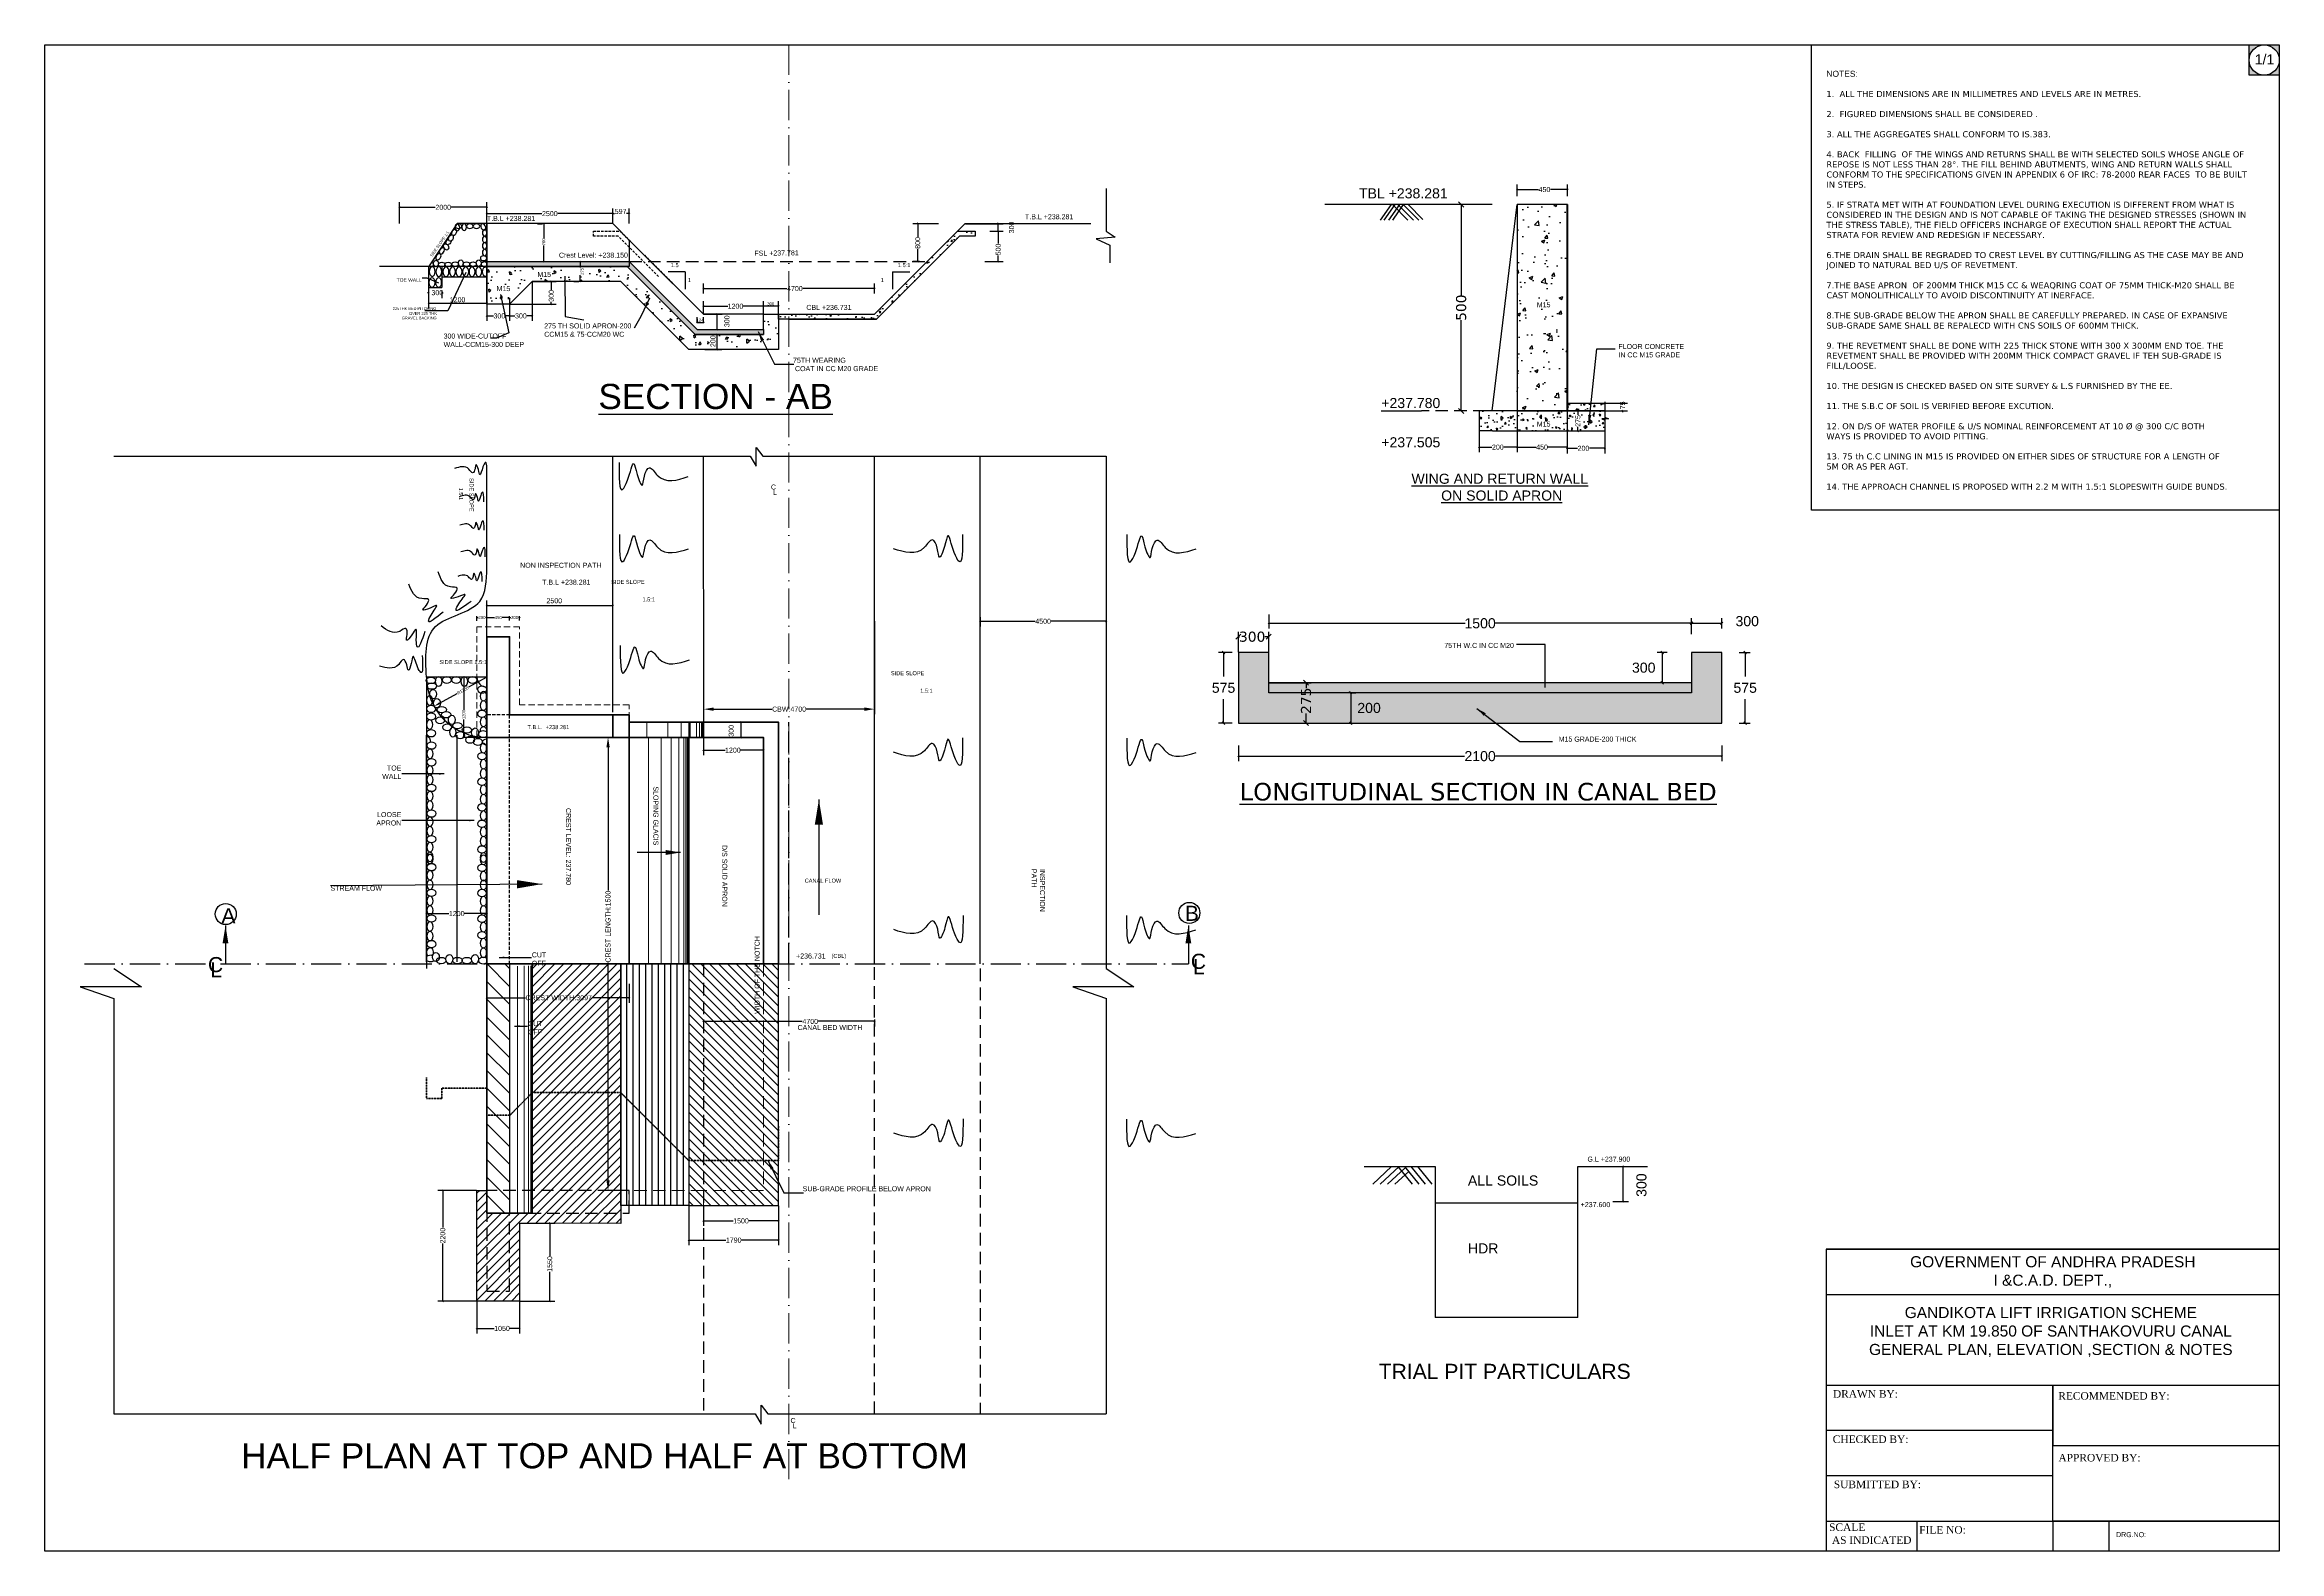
# Model space of a CAD drawing. Header units: inches. Extents: x -435605 to 42815, y -50795 to -19725.
# Drawn here: x -435605 to -391213, y -49658 to -19725 of the extents above; entities outside this region: 3.
import ezdxf

# ---------------------------------------------------------------- set-up
doc = ezdxf.new("R2010")
doc.units = ezdxf.units.IN
doc.header["$MEASUREMENT"] = 0
for name, pattern in [('ACAD_ISO02W100', [15, 12, -3]), ('ACAD_ISO10W100', [18, 12, -3, 0, -3]), ('DASHED', [0.75, 0.5, -0.25]), ('DASHED2', [0.375, 0.25, -0.125])]:
    doc.linetypes.add(name, pattern=pattern)
for name, color, linetype in [('light', 5, 'Continuous'), ('MAHEN', 7, 'Continuous'), ('SHEET', 3, 'Continuous')]:
    doc.layers.add(name, color=color, linetype=linetype)
doc.styles.add('san', font='sanss___.ttf')
doc.styles.get("Standard").update_dxf_attribs({"font": 'ARIALUNI.TTF'})
doc.styles.add('TIMES', font='times.ttf')
doc.styles.add('VER', font='verdana.ttf')
doc.dimstyles.new('RAJ-100', dxfattribs={"dimscale": 200, "dimtxt": 1, "dimasz": 1, "dimexe": 0.5, "dimexo": 0.625, "dimtad": 0, "dimtih": 1, "dimtoh": 1, "dimlfac": 0.5, "dimdsep": 46, "dimtxsty": 'VER', "dimblk": 'OBLIQUE', "dimcen": 1.5, "dimclrd": 7, "dimclre": 7, "dimclrt": 7, "dimadec": 0, "dimazin": 0, "dimtfac": 1, "dimtmove": 2, "dimatfit": 2, "dimfxl": 1, "dimarcsym": 0})
doc.dimstyles.new('SC 50', dxfattribs={"dimscale": 100, "dimtxt": 2, "dimasz": 2, "dimexe": 1, "dimexo": 0.0625, "dimgap": 0.0625, "dimtad": 0, "dimdec": 0, "dimlfac": 0.5, "dimzin": 0, "dimdsep": 46, "dimtxsty": 'VER', "dimblk": 'OBLIQUE', "dimcen": 1, "dimclrt": 256, "dimadec": 0, "dimazin": 0, "dimtfac": 1, "dimtdec": 0, "dimtofl": 0, "dimtmove": 2, "dimatfit": 2, "dimfxl": 0.18, "dimtolj": 1, "dimtzin": 0, "dimarcsym": 1})
doc.dimstyles.new('SC-100', dxfattribs={"dimscale": 100, "dimtxt": 2, "dimasz": 1, "dimexe": 1, "dimexo": 0.0625, "dimgap": 0.09, "dimtad": 0, "dimdec": 0, "dimzin": 0, "dimdsep": 46, "dimtxsty": 'VER', "dimblk": 'OBLIQUE', "dimcen": 0.09, "dimadec": 0, "dimazin": 0, "dimtfac": 1, "dimtdec": 0, "dimtofl": 0, "dimtmove": 2, "dimatfit": 2, "dimfxl": 1, "dimtolj": 1, "dimtzin": 0, "dimarcsym": 0})
doc.dimstyles.get("Standard").update_dxf_attribs({"dimscale": 100, "dimtxt": 2, "dimasz": 2, "dimexe": 0.18, "dimexo": 0.0625, "dimtad": 0, "dimdec": 0, "dimzin": 0, "dimdsep": 46, "dimtxsty": 'san', "dimcen": 1, "dimclrt": 256, "dimadec": 0, "dimazin": 0, "dimtfac": 1, "dimtdec": 0, "dimtofl": 0, "dimtmove": 2, "dimatfit": 2, "dimfxl": 0.18, "dimtolj": 1, "dimtzin": 0, "dimarcsym": 1})

# ---------------------------------------------------------------- blocks, each defined once
blk = doc.blocks.new('_Oblique')
at = {"color": 0, "lineweight": -2}
blk.add_line((-0.5, -0.5), (0.5, 0.5), dxfattribs=at)
blk = doc.blocks.new('*D14')
at = {"color": 0, "lineweight": -2, "ltscale": 10, "transparency": 16777216}
for p, q in [((-426820, -24762), (-426820, -25214)), ((-426370, -24762), (-426370, -25214)), ((-426820, -25114), (-426692, -25114)), ((-426370, -25114), (-426454, -25114))]:
    blk.add_line(p, q, dxfattribs=at)
at = {"layer": 'Defpoints', "color": 0, "ltscale": 10, "transparency": 16777216}
for p in [(-426820, -24756), (-426370, -24756), (-426370, -25114)]:
    blk.add_point(p, dxfattribs=at)
at = {"color": 0, "lineweight": -2, "ltscale": 10, "transparency": 16777216, "xscale": 25, "yscale": 25, "zscale": 25, "rotation": 180}
blk.add_blockref('_Oblique', (-426820, -25114), dxfattribs=at)
at = {"color": 0, "lineweight": -2, "ltscale": 10, "transparency": 16777216, "xscale": 25, "yscale": 25, "zscale": 25}
blk.add_blockref('_Oblique', (-426370, -25114), dxfattribs=at)
at = {"color": 0, "lineweight": 15, "ltscale": 10, "transparency": 16777216, "insert": (-426573, -25114), "char_height": 100, "attachment_point": 5}
blk.add_mtext('\\A1;300', dxfattribs=at)
blk = doc.blocks.new('*D15')
at = {"color": 0, "lineweight": -2, "ltscale": 10, "transparency": 16777216}
for p, q in [((-422520, -24671), (-422520, -24471)), ((-422520, -24571), (-420862, -24571)), ((-419120, -24571), (-420542, -24571)), ((-419120, -24671), (-419120, -24471))]:
    blk.add_line(p, q, dxfattribs=at)
at = {"layer": 'Defpoints', "color": 0, "ltscale": 10, "transparency": 16777216}
for p in [(-422520, -24678), (-419120, -24571), (-419120, -24678)]:
    blk.add_point(p, dxfattribs=at)
at = {"color": 0, "lineweight": -2, "ltscale": 10, "transparency": 16777216, "xscale": 25, "yscale": 25, "zscale": 25, "rotation": 180}
blk.add_blockref('_Oblique', (-422520, -24571), dxfattribs=at)
at = {"color": 0, "lineweight": -2, "ltscale": 10, "transparency": 16777216, "xscale": 25, "yscale": 25, "zscale": 25}
blk.add_blockref('_Oblique', (-419120, -24571), dxfattribs=at)
at = {"color": 1, "ltscale": 10, "transparency": 16777216, "insert": (-420702, -24571), "char_height": 100, "attachment_point": 5}
blk.add_mtext('\\A1;4700', dxfattribs=at)
blk = doc.blocks.new('*D16')
at = {"color": 0, "lineweight": -2, "ltscale": 10, "transparency": 16777216}
for p, q in [((-425091, -24031), (-424991, -24031)), ((-424966, -24031), (-424966, -24152)), ((-424966, -24431), (-424966, -24304)), ((-425091, -24431), (-424991, -24431))]:
    blk.add_line(p, q, dxfattribs=at)
at = {"layer": 'Defpoints', "color": 0, "ltscale": 10, "transparency": 16777216}
for p in [(-424966, -24031), (-424966, -24431), (-424966, -24431)]:
    blk.add_point(p, dxfattribs=at)
at = {"color": 0, "lineweight": -2, "ltscale": 10, "transparency": 16777216, "xscale": 15, "yscale": 15, "zscale": 15}
for p, rotation in [((-424966, -24031), 90), ((-424966, -24431), 270)]:
    blk.add_blockref('_Oblique', p, dxfattribs=dict(at, rotation=rotation))
at = {"color": 0, "ltscale": 10, "transparency": 16777216, "insert": (-424930, -24228), "char_height": 60, "attachment_point": 5, "rotation": 90}
blk.add_mtext('\\A1;275', dxfattribs=at)
blk = doc.blocks.new('*D17')
at = {"color": 0, "lineweight": -2, "ltscale": 10, "transparency": 16777216}
for p, q in [((-427978, -24658), (-428003, -24658)), ((-427978, -24556), (-427978, -24758)), ((-427713, -24608), (-427713, -24758)), ((-427713, -24658), (-427688, -24658))]:
    blk.add_line(p, q, dxfattribs=at)
at = {"layer": 'Defpoints', "color": 0, "ltscale": 10, "transparency": 16777216}
for p in [(-427978, -24549), (-427713, -24602), (-427713, -24658)]:
    blk.add_point(p, dxfattribs=at)
at = {"color": 0, "lineweight": -2, "ltscale": 10, "transparency": 16777216, "xscale": 25, "yscale": 25, "zscale": 25}
blk.add_blockref('_Oblique', (-427978, -24658), dxfattribs=at)
at = {"color": 0, "lineweight": -2, "ltscale": 10, "transparency": 16777216, "xscale": 25, "yscale": 25, "zscale": 25, "rotation": 180}
blk.add_blockref('_Oblique', (-427713, -24658), dxfattribs=at)
at = {"color": 0, "lineweight": 15, "ltscale": 10, "transparency": 16777216, "insert": (-427806, -24652), "char_height": 100, "attachment_point": 5}
blk.add_mtext('\\A1;300', dxfattribs=at)
blk = doc.blocks.new('*D18')
at = {"color": 0, "lineweight": -2, "ltscale": 10, "transparency": 16777216}
for p, q in [((-427978, -24562), (-427978, -24958)), ((-427978, -24858), (-426820, -24858)), ((-426820, -24562), (-426820, -24958))]:
    blk.add_line(p, q, dxfattribs=at)
at = {"layer": 'Defpoints', "color": 0, "ltscale": 10, "transparency": 16777216}
for p in [(-427978, -24556), (-426820, -24555), (-426820, -24858)]:
    blk.add_point(p, dxfattribs=at)
at = {"color": 0, "lineweight": -2, "ltscale": 10, "transparency": 16777216, "xscale": 25, "yscale": 25, "zscale": 25, "rotation": 180}
blk.add_blockref('_Oblique', (-427978, -24858), dxfattribs=at)
at = {"color": 0, "lineweight": -2, "ltscale": 10, "transparency": 16777216, "xscale": 25, "yscale": 25, "zscale": 25}
blk.add_blockref('_Oblique', (-426820, -24858), dxfattribs=at)
at = {"color": 0, "lineweight": 15, "ltscale": 10, "transparency": 16777216, "insert": (-427403, -24792), "char_height": 100, "attachment_point": 5}
blk.add_mtext('\\A1;1200', dxfattribs=at)
blk = doc.blocks.new('*D19')
at = {"color": 0, "lineweight": -2, "ltscale": 10, "transparency": 16777216}
for p, q in [((-428556, -23274), (-428556, -22856)), ((-428556, -22956), (-427847, -22956)), ((-426820, -22956), (-427529, -22956)), ((-426820, -22949), (-426820, -22856))]:
    blk.add_line(p, q, dxfattribs=at)
at = {"layer": 'Defpoints', "color": 0, "ltscale": 10, "transparency": 16777216}
for p in [(-426820, -22956), (-426820, -22956), (-428556, -23281)]:
    blk.add_point(p, dxfattribs=at)
at = {"color": 0, "lineweight": -2, "ltscale": 10, "transparency": 16777216, "xscale": 25, "yscale": 25, "zscale": 25, "rotation": 180}
blk.add_blockref('_Oblique', (-428556, -22956), dxfattribs=at)
at = {"color": 0, "lineweight": -2, "ltscale": 10, "transparency": 16777216, "xscale": 25, "yscale": 25, "zscale": 25}
blk.add_blockref('_Oblique', (-426820, -22956), dxfattribs=at)
at = {"color": 0, "lineweight": 15, "ltscale": 10, "transparency": 16777216, "insert": (-427688, -22956), "char_height": 100, "attachment_point": 5}
blk.add_mtext('\\A1;2000', dxfattribs=at)
blk = doc.blocks.new('*D20')
at = {"color": 0, "lineweight": -2, "ltscale": 10, "transparency": 16777216}
for p, q in [((-421501, -33188), (-421868, -33188)), ((-421768, -33488), (-421768, -33188)), ((-421501, -33488), (-421868, -33488))]:
    blk.add_line(p, q, dxfattribs=at)
at = {"layer": 'Defpoints', "color": 0, "ltscale": 10, "transparency": 16777216}
for p in [(-421768, -33188), (-421494, -33188), (-421494, -33488)]:
    blk.add_point(p, dxfattribs=at)
at = {"color": 0, "lineweight": -2, "ltscale": 10, "transparency": 16777216, "xscale": 25, "yscale": 25, "zscale": 25}
for p, rotation in [((-421768, -33188), 90), ((-421768, -33488), 270)]:
    blk.add_blockref('_Oblique', p, dxfattribs=dict(at, rotation=rotation))
at = {"color": 0, "ltscale": 10, "transparency": 16777216, "insert": (-421967, -33357), "char_height": 100, "attachment_point": 5, "rotation": 90}
blk.add_mtext('\\A1;300', dxfattribs=at)
blk = doc.blocks.new('*D21')
at = {"color": 0, "lineweight": -2, "ltscale": 10, "transparency": 16777216}
for p, q in [((-422520, -39094), (-422520, -39228)), ((-422520, -39128), (-420558, -39128)), ((-419120, -39128), (-420237, -39128)), ((-419120, -39094), (-419120, -39228))]:
    blk.add_line(p, q, dxfattribs=at)
at = {"layer": 'Defpoints', "color": 0, "ltscale": 10, "transparency": 16777216}
for p in [(-422520, -39088), (-419120, -39088), (-419120, -39128)]:
    blk.add_point(p, dxfattribs=at)
at = {"color": 0, "lineweight": -2, "ltscale": 10, "transparency": 16777216, "xscale": 25, "yscale": 25, "zscale": 25, "rotation": 180}
blk.add_blockref('_Oblique', (-422520, -39128), dxfattribs=at)
at = {"color": 0, "lineweight": -2, "ltscale": 10, "transparency": 16777216, "xscale": 25, "yscale": 25, "zscale": 25}
blk.add_blockref('_Oblique', (-419120, -39128), dxfattribs=at)
at = {"color": 1, "ltscale": 10, "transparency": 16777216, "insert": (-420397, -39131), "char_height": 100, "attachment_point": 5}
blk.add_mtext('\\A1;4700', dxfattribs=at)
blk = doc.blocks.new('*D22')
at = {"color": 0, "lineweight": -2, "ltscale": 10, "transparency": 16777216}
for p, q in [((-426820, -31513), (-426820, -30766)), ((-426820, -30866), (-424320, -30866)), ((-424320, -31481), (-424320, -30766))]:
    blk.add_line(p, q, dxfattribs=at)
at = {"layer": 'Defpoints', "color": 0, "ltscale": 10, "transparency": 16777216}
for p in [(-424320, -30866), (-424320, -31488), (-426820, -31519)]:
    blk.add_point(p, dxfattribs=at)
at = {"color": 0, "lineweight": -2, "ltscale": 10, "transparency": 16777216, "xscale": 25, "yscale": 25, "zscale": 25, "rotation": 180}
blk.add_blockref('_Oblique', (-426820, -30866), dxfattribs=at)
at = {"color": 0, "lineweight": -2, "ltscale": 10, "transparency": 16777216, "xscale": 25, "yscale": 25, "zscale": 25}
blk.add_blockref('_Oblique', (-424320, -30866), dxfattribs=at)
at = {"color": 0, "ltscale": 10, "transparency": 16777216, "insert": (-425482, -30773), "char_height": 100, "attachment_point": 5}
blk.add_mtext('\\A1;2500', dxfattribs=at)
blk = doc.blocks.new('*D23')
at = {"color": 0, "lineweight": -2, "ltscale": 10, "transparency": 16777216}
for p, q in [((-427020, -31169), (-427020, -31081)), ((-427020, -31106), (-426996, -31106)), ((-426820, -31106), (-426844, -31106)), ((-426820, -31163), (-426820, -31081))]:
    blk.add_line(p, q, dxfattribs=at)
at = {"layer": 'Defpoints', "color": 0, "ltscale": 10, "transparency": 16777216}
for p in [(-427020, -31294), (-426820, -31106), (-426820, -31288)]:
    blk.add_point(p, dxfattribs=at)
at = {"color": 0, "lineweight": -2, "ltscale": 10, "transparency": 16777216, "xscale": 15, "yscale": 15, "zscale": 15, "rotation": 180}
blk.add_blockref('_Oblique', (-427020, -31106), dxfattribs=at)
at = {"color": 0, "lineweight": -2, "ltscale": 10, "transparency": 16777216, "xscale": 15, "yscale": 15, "zscale": 15}
blk.add_blockref('_Oblique', (-426820, -31106), dxfattribs=at)
at = {"color": 0, "ltscale": 10, "transparency": 16777216, "insert": (-426920, -31106), "char_height": 60, "attachment_point": 5}
blk.add_mtext('\\A1;200', dxfattribs=at)
blk = doc.blocks.new('*D24')
at = {"color": 0, "lineweight": -2, "ltscale": 10, "transparency": 16777216}
for p, q in [((-426820, -31163), (-426820, -31081)), ((-426820, -31106), (-426672, -31106)), ((-426370, -31106), (-426519, -31106)), ((-426370, -31163), (-426370, -31081))]:
    blk.add_line(p, q, dxfattribs=at)
at = {"layer": 'Defpoints', "color": 0, "ltscale": 10, "transparency": 16777216}
for p in [(-426820, -31288), (-426370, -31106), (-426370, -31288)]:
    blk.add_point(p, dxfattribs=at)
at = {"color": 0, "lineweight": -2, "ltscale": 10, "transparency": 16777216, "xscale": 15, "yscale": 15, "zscale": 15, "rotation": 180}
blk.add_blockref('_Oblique', (-426820, -31106), dxfattribs=at)
at = {"color": 0, "lineweight": -2, "ltscale": 10, "transparency": 16777216, "xscale": 15, "yscale": 15, "zscale": 15}
blk.add_blockref('_Oblique', (-426370, -31106), dxfattribs=at)
at = {"color": 0, "ltscale": 10, "transparency": 16777216, "insert": (-426595, -31106), "char_height": 60, "attachment_point": 5}
blk.add_mtext('\\A1;450', dxfattribs=at)
blk = doc.blocks.new('*D25')
at = {"color": 0, "lineweight": -2, "ltscale": 10, "transparency": 16777216}
for p, q in [((-426370, -31163), (-426370, -31081)), ((-426370, -31106), (-426346, -31106)), ((-426170, -31106), (-426194, -31106)), ((-426170, -31163), (-426170, -31081))]:
    blk.add_line(p, q, dxfattribs=at)
at = {"layer": 'Defpoints', "color": 0, "ltscale": 10, "transparency": 16777216}
for p in [(-426370, -31288), (-426170, -31106), (-426170, -31288)]:
    blk.add_point(p, dxfattribs=at)
at = {"color": 0, "lineweight": -2, "ltscale": 10, "transparency": 16777216, "xscale": 15, "yscale": 15, "zscale": 15, "rotation": 180}
blk.add_blockref('_Oblique', (-426370, -31106), dxfattribs=at)
at = {"color": 0, "lineweight": -2, "ltscale": 10, "transparency": 16777216, "xscale": 15, "yscale": 15, "zscale": 15}
blk.add_blockref('_Oblique', (-426170, -31106), dxfattribs=at)
at = {"color": 0, "ltscale": 10, "transparency": 16777216, "insert": (-426270, -31106), "char_height": 60, "attachment_point": 5}
blk.add_mtext('\\A1;200', dxfattribs=at)
blk = doc.blocks.new('*D26')
at = {"color": 0, "lineweight": -2, "ltscale": 10, "transparency": 16777216}
for p, q in [((-419120, -31177), (-419120, -33026)), ((-422514, -32920), (-422514, -32826)), ((-422314, -32926), (-421157, -32926)), ((-419320, -32926), (-420477, -32926))]:
    blk.add_line(p, q, dxfattribs=at)
at = {"color": 0, "ltscale": 10, "transparency": 16777216}
for points in [[(-422314, -32893), (-422314, -32960), (-422514, -32926)], [(-419320, -32893), (-419320, -32960), (-419120, -32926)]]:
    blk.add_solid(points, dxfattribs=at)
at = {"layer": 'Defpoints', "color": 0, "ltscale": 10, "transparency": 16777216}
for p in [(-419120, -31171), (-422514, -32926), (-419120, -32926)]:
    blk.add_point(p, dxfattribs=at)
at = {"color": 1, "ltscale": 10, "transparency": 16777216, "insert": (-420817, -32926), "char_height": 100, "attachment_point": 5}
blk.add_mtext('\\A1;CBW:4700', dxfattribs=at)
blk = doc.blocks.new('*D27')
at = {"color": 0, "lineweight": -2, "ltscale": 10, "transparency": 16777216}
for p, q in [((-417020, -31101), (-417020, -31281)), ((-417020, -31181), (-415930, -31181)), ((-414520, -31181), (-415610, -31181)), ((-414520, -31171), (-414520, -31281))]:
    blk.add_line(p, q, dxfattribs=at)
at = {"layer": 'Defpoints', "color": 0, "ltscale": 10, "transparency": 16777216}
for p in [(-417020, -31095), (-414520, -31164), (-414520, -31181)]:
    blk.add_point(p, dxfattribs=at)
at = {"color": 0, "lineweight": -2, "ltscale": 10, "transparency": 16777216, "xscale": 25, "yscale": 25, "zscale": 25, "rotation": 180}
blk.add_blockref('_Oblique', (-417020, -31181), dxfattribs=at)
at = {"color": 0, "lineweight": -2, "ltscale": 10, "transparency": 16777216, "xscale": 25, "yscale": 25, "zscale": 25}
blk.add_blockref('_Oblique', (-414520, -31181), dxfattribs=at)
at = {"color": 0, "ltscale": 10, "transparency": 16777216, "insert": (-415770, -31181), "char_height": 100, "attachment_point": 5}
blk.add_mtext('\\A1;4500', dxfattribs=at)
blk = doc.blocks.new('*D28')
at = {"color": 0, "lineweight": -2, "ltscale": 10, "transparency": 16777216}
for p, q in [((-417850, -23281), (-418362, -23281)), ((-418262, -23281), (-418262, -23543)), ((-418262, -24031), (-418262, -23782)), ((-418225, -24031), (-418362, -24031))]:
    blk.add_line(p, q, dxfattribs=at)
at = {"layer": 'Defpoints', "color": 0, "ltscale": 10, "transparency": 16777216}
for p in [(-418262, -23281), (-417844, -23281), (-418219, -24031)]:
    blk.add_point(p, dxfattribs=at)
at = {"color": 0, "lineweight": -2, "ltscale": 10, "transparency": 16777216, "xscale": 25, "yscale": 25, "zscale": 25}
for p, rotation in [((-418262, -23281), 90), ((-418262, -24031), 270)]:
    blk.add_blockref('_Oblique', p, dxfattribs=dict(at, rotation=rotation))
at = {"color": 0, "ltscale": 10, "transparency": 16777216, "insert": (-418262, -23663), "char_height": 100, "attachment_point": 5, "rotation": 90}
blk.add_mtext('\\A1;800', dxfattribs=at)
blk = doc.blocks.new('*D29')
at = {"color": 0, "lineweight": -2, "ltscale": 10, "transparency": 16777216}
for p, q in [((-428020, -36981), (-428020, -36888)), ((-428020, -36988), (-427574, -36988)), ((-426820, -36988), (-427267, -36988)), ((-426820, -36981), (-426820, -36888))]:
    blk.add_line(p, q, dxfattribs=at)
at = {"layer": 'Defpoints', "color": 0, "ltscale": 10, "transparency": 16777216}
for p in [(-428020, -36988), (-426820, -36988), (-426820, -36988)]:
    blk.add_point(p, dxfattribs=at)
at = {"color": 0, "lineweight": -2, "ltscale": 10, "transparency": 16777216, "xscale": 25, "yscale": 25, "zscale": 25, "rotation": 180}
blk.add_blockref('_Oblique', (-428020, -36988), dxfattribs=at)
at = {"color": 0, "lineweight": -2, "ltscale": 10, "transparency": 16777216, "xscale": 25, "yscale": 25, "zscale": 25}
blk.add_blockref('_Oblique', (-426820, -36988), dxfattribs=at)
at = {"color": 0, "ltscale": 10, "transparency": 16777216, "insert": (-427420, -36988), "char_height": 100, "attachment_point": 5}
blk.add_mtext('\\A1;1200', dxfattribs=at)
blk = doc.blocks.new('*D30')
at = {"color": 0, "lineweight": -2, "ltscale": 10, "transparency": 16777216}
for p, q in [((-422397, -25481), (-422154, -25481)), ((-422254, -25481), (-422254, -25781)), ((-422488, -25781), (-422154, -25781))]:
    blk.add_line(p, q, dxfattribs=at)
at = {"layer": 'Defpoints', "color": 0, "ltscale": 10, "transparency": 16777216}
for p in [(-422403, -25481), (-422494, -25781), (-422254, -25781)]:
    blk.add_point(p, dxfattribs=at)
at = {"color": 0, "lineweight": -2, "ltscale": 10, "transparency": 16777216, "xscale": 25, "yscale": 25, "zscale": 25}
for p, rotation in [((-422254, -25481), 90), ((-422254, -25781), 270)]:
    blk.add_blockref('_Oblique', p, dxfattribs=dict(at, rotation=rotation))
at = {"color": 0, "lineweight": 15, "ltscale": 10, "transparency": 16777216, "insert": (-422329, -25616), "char_height": 100, "attachment_point": 5, "rotation": 90}
blk.add_mtext('\\A1;200', dxfattribs=at)
blk = doc.blocks.new('*D31')
at = {"color": 0, "lineweight": -2, "ltscale": 10, "transparency": 16777216}
for p, q in [((-422520, -25081), (-422150, -25081)), ((-422250, -25081), (-422250, -25381)), ((-422638, -25381), (-422150, -25381))]:
    blk.add_line(p, q, dxfattribs=at)
at = {"layer": 'Defpoints', "color": 0, "ltscale": 10, "transparency": 16777216}
for p in [(-422526, -25081), (-422644, -25381), (-422250, -25381)]:
    blk.add_point(p, dxfattribs=at)
at = {"color": 0, "lineweight": -2, "ltscale": 10, "transparency": 16777216, "xscale": 25, "yscale": 25, "zscale": 25}
for p, rotation in [((-422250, -25081), 90), ((-422250, -25381), 270)]:
    blk.add_blockref('_Oblique', p, dxfattribs=dict(at, rotation=rotation))
at = {"color": 0, "lineweight": 15, "ltscale": 10, "transparency": 16777216, "insert": (-422052, -25220), "char_height": 100, "attachment_point": 5, "rotation": 90}
blk.add_mtext('\\A1;300', dxfattribs=at)
blk = doc.blocks.new('*D32')
at = {"color": 0, "lineweight": -2, "ltscale": 10, "transparency": 16777216}
for p, q in [((-404450, -42015), (-404145, -42015)), ((-404245, -42708), (-404245, -42015)), ((-404450, -42708), (-404145, -42708))]:
    blk.add_line(p, q, dxfattribs=at)
at = {"layer": 'Defpoints', "color": 0, "ltscale": 10, "transparency": 16777216}
for p in [(-404457, -42015), (-404245, -42015), (-404457, -42708)]:
    blk.add_point(p, dxfattribs=at)
at = {"color": 0, "lineweight": -2, "ltscale": 10, "transparency": 16777216, "xscale": 25, "yscale": 25, "zscale": 25}
for p, rotation in [((-404245, -42015), 90), ((-404245, -42708), 270)]:
    blk.add_blockref('_Oblique', p, dxfattribs=dict(at, rotation=rotation))
at = {"color": 0, "ltscale": 10, "transparency": 16777216, "insert": (-403884, -42383), "char_height": 200, "attachment_point": 5, "rotation": 90}
blk.add_mtext('\\A1;300', dxfattribs=at)
blk = doc.blocks.new('*D33')
at = {"color": 0, "lineweight": -2, "ltscale": 10, "transparency": 16777216}
for p, q in [((-411890, -33646), (-411890, -33961)), ((-402290, -33646), (-402290, -33961)), ((-411890, -33861), (-407399, -33861)), ((-402290, -33861), (-406781, -33861))]:
    blk.add_line(p, q, dxfattribs=at)
at = {"layer": 'Defpoints', "color": 0, "ltscale": 10, "transparency": 16777216}
for p in [(-411890, -33640), (-402290, -33640), (-402290, -33861)]:
    blk.add_point(p, dxfattribs=at)
at = {"color": 0, "lineweight": -2, "ltscale": 10, "transparency": 16777216, "xscale": 25, "yscale": 25, "zscale": 25, "rotation": 180}
blk.add_blockref('_Oblique', (-411890, -33861), dxfattribs=at)
at = {"color": 0, "lineweight": -2, "ltscale": 10, "transparency": 16777216, "xscale": 25, "yscale": 25, "zscale": 25}
blk.add_blockref('_Oblique', (-402290, -33861), dxfattribs=at)
at = {"color": 1, "ltscale": 10, "transparency": 16777216, "insert": (-407090, -33861), "char_height": 200, "attachment_point": 5}
blk.add_mtext('\\A1;2100', dxfattribs=at)
blk = doc.blocks.new('*D34')
at = {"color": 7, "lineweight": -2, "ltscale": 20, "transparency": 16777216}
for p, q in [((-402890, -31321), (-402890, -31121)), ((-402890, -31221), (-402290, -31221)), ((-402290, -31321), (-402290, -31121))]:
    blk.add_line(p, q, dxfattribs=at)
at = {"layer": 'Defpoints', "color": 0, "ltscale": 20, "transparency": 16777216}
for p in [(-402890, -31446), (-402290, -31221), (-402290, -31446)]:
    blk.add_point(p, dxfattribs=at)
at = {"color": 7, "lineweight": -2, "ltscale": 20, "transparency": 16777216, "xscale": 50, "yscale": 50, "zscale": 50, "rotation": 180}
blk.add_blockref('_Oblique', (-402890, -31221), dxfattribs=at)
at = {"color": 7, "lineweight": -2, "ltscale": 20, "transparency": 16777216, "xscale": 50, "yscale": 50, "zscale": 50}
blk.add_blockref('_Oblique', (-402290, -31221), dxfattribs=at)
at = {"color": 7, "ltscale": 20, "transparency": 16777216, "insert": (-401783, -31179), "char_height": 200, "attachment_point": 5}
blk.add_mtext('300', dxfattribs=at)
blk = doc.blocks.new('*D35')
at = {"color": 7, "lineweight": -2, "ltscale": 20, "transparency": 16777216}
for p, q in [((-409661, -32603), (-409661, -33203)), ((-409625, -32603), (-409561, -32603)), ((-409625, -33203), (-409561, -33203))]:
    blk.add_line(p, q, dxfattribs=at)
at = {"layer": 'Defpoints', "color": 0, "ltscale": 20, "transparency": 16777216}
for p in [(-409750, -32603), (-409750, -33203), (-409661, -33203)]:
    blk.add_point(p, dxfattribs=at)
at = {"color": 7, "lineweight": -2, "ltscale": 20, "transparency": 16777216, "xscale": 50, "yscale": 50, "zscale": 50}
for p, rotation in [((-409661, -32603), 90), ((-409661, -33203), 270)]:
    blk.add_blockref('_Oblique', p, dxfattribs=dict(at, rotation=rotation))
at = {"color": 7, "ltscale": 20, "transparency": 16777216, "insert": (-409296, -32903), "char_height": 200, "attachment_point": 5}
blk.add_mtext('200', dxfattribs=at)
blk = doc.blocks.new('*D36')
at = {"color": 0, "lineweight": -2, "ltscale": 10, "transparency": 16777216}
for p, q in [((-411290, -31048), (-411290, -31321)), ((-411290, -31221), (-407388, -31221)), ((-402890, -31221), (-406792, -31221)), ((-402890, -31439), (-402890, -31121))]:
    blk.add_line(p, q, dxfattribs=at)
at = {"layer": 'Defpoints', "color": 0, "ltscale": 10, "transparency": 16777216}
for p in [(-411290, -31041), (-402890, -31221), (-402890, -31446)]:
    blk.add_point(p, dxfattribs=at)
at = {"color": 0, "lineweight": -2, "ltscale": 10, "transparency": 16777216, "xscale": 25, "yscale": 25, "zscale": 25, "rotation": 180}
blk.add_blockref('_Oblique', (-411290, -31221), dxfattribs=at)
at = {"color": 0, "lineweight": -2, "ltscale": 10, "transparency": 16777216, "xscale": 25, "yscale": 25, "zscale": 25}
blk.add_blockref('_Oblique', (-402890, -31221), dxfattribs=at)
at = {"color": 1, "ltscale": 10, "transparency": 16777216, "insert": (-407090, -31221), "char_height": 200, "attachment_point": 5}
blk.add_mtext('\\A1;1500', dxfattribs=at)
blk = doc.blocks.new('*D37')
at = {"color": 7, "lineweight": -2, "ltscale": 10, "transparency": 16777216}
for p, q in [((-412015, -31803), (-412286, -31803)), ((-412186, -31803), (-412186, -32276)), ((-412186, -33203), (-412186, -32730)), ((-412015, -33203), (-412286, -33203))]:
    blk.add_line(p, q, dxfattribs=at)
at = {"layer": 'Defpoints', "color": 0, "ltscale": 10, "transparency": 16777216}
for p in [(-412186, -31803), (-411890, -31803), (-411890, -33203)]:
    blk.add_point(p, dxfattribs=at)
at = {"color": 7, "lineweight": -2, "ltscale": 10, "transparency": 16777216, "xscale": 50, "yscale": 50, "zscale": 50}
for p, rotation in [((-412186, -31803), 90), ((-412186, -33203), 270)]:
    blk.add_blockref('_Oblique', p, dxfattribs=dict(at, rotation=rotation))
at = {"color": 7, "ltscale": 10, "transparency": 16777216, "insert": (-412186, -32503), "char_height": 200, "attachment_point": 5}
blk.add_mtext('575', dxfattribs=at)
blk = doc.blocks.new('*D38')
at = {"color": 7, "lineweight": -2, "ltscale": 10, "transparency": 16777216}
for p, q in [((-401942, -31803), (-401724, -31803)), ((-401824, -31803), (-401824, -32276)), ((-401824, -33203), (-401824, -32730)), ((-401942, -33203), (-401724, -33203))]:
    blk.add_line(p, q, dxfattribs=at)
at = {"layer": 'Defpoints', "color": 0, "ltscale": 10, "transparency": 16777216}
for p in [(-402067, -31803), (-402067, -33203), (-401824, -33203)]:
    blk.add_point(p, dxfattribs=at)
at = {"color": 7, "lineweight": -2, "ltscale": 10, "transparency": 16777216, "xscale": 50, "yscale": 50, "zscale": 50}
for p, rotation in [((-401824, -31803), 90), ((-401824, -33203), 270)]:
    blk.add_blockref('_Oblique', p, dxfattribs=dict(at, rotation=rotation))
at = {"color": 7, "ltscale": 10, "transparency": 16777216, "insert": (-401824, -32503), "char_height": 200, "attachment_point": 5}
blk.add_mtext('575', dxfattribs=at)
blk = doc.blocks.new('*D39')
at = {"color": 7, "lineweight": -2, "ltscale": 10, "transparency": 16777216}
for p, q in [((-403373, -31803), (-403572, -31803)), ((-403472, -31803), (-403472, -32403)), ((-403373, -32403), (-403572, -32403))]:
    blk.add_line(p, q, dxfattribs=at)
at = {"layer": 'Defpoints', "color": 0, "ltscale": 10, "transparency": 16777216}
for p in [(-403248, -31803), (-403472, -32403), (-403248, -32403)]:
    blk.add_point(p, dxfattribs=at)
at = {"color": 7, "lineweight": -2, "ltscale": 10, "transparency": 16777216, "xscale": 50, "yscale": 50, "zscale": 50}
for p, rotation in [((-403472, -31803), 90), ((-403472, -32403), 270)]:
    blk.add_blockref('_Oblique', p, dxfattribs=dict(at, rotation=rotation))
at = {"color": 7, "ltscale": 10, "transparency": 16777216, "insert": (-403839, -32103), "char_height": 200, "attachment_point": 5}
blk.add_mtext('300', dxfattribs=at)
blk = doc.blocks.new('*D40')
at = {"color": 0, "lineweight": -2, "ltscale": 10, "transparency": 16777216}
for p, q in [((-425817, -23281), (-425717, -23281)), ((-425692, -23281), (-425692, -23567)), ((-425692, -24031), (-425692, -23717)), ((-425817, -24031), (-425717, -24031))]:
    blk.add_line(p, q, dxfattribs=at)
at = {"layer": 'Defpoints', "color": 0, "ltscale": 10, "transparency": 16777216}
for p in [(-425692, -23281), (-425692, -24031), (-425692, -24031)]:
    blk.add_point(p, dxfattribs=at)
at = {"color": 0, "lineweight": -2, "ltscale": 10, "transparency": 16777216, "xscale": 15, "yscale": 15, "zscale": 15}
for p, rotation in [((-425692, -23281), 90), ((-425692, -24031), 270)]:
    blk.add_blockref('_Oblique', p, dxfattribs=dict(at, rotation=rotation))
at = {"color": 0, "ltscale": 10, "transparency": 16777216, "insert": (-425692, -23642), "char_height": 60, "attachment_point": 5, "rotation": 90}
blk.add_mtext('\\A1;700', dxfattribs=at)
blk = doc.blocks.new('*D41')
at = {"color": 0, "lineweight": -2, "ltscale": 10, "transparency": 16777216}
for p, q in [((-426820, -23274), (-426820, -22981)), ((-426820, -23081), (-425729, -23081)), ((-424320, -23081), (-425411, -23081)), ((-424320, -23274), (-424320, -22981))]:
    blk.add_line(p, q, dxfattribs=at)
at = {"layer": 'Defpoints', "color": 0, "ltscale": 10, "transparency": 16777216}
for p in [(-426820, -23081), (-426820, -23281), (-424320, -23281)]:
    blk.add_point(p, dxfattribs=at)
at = {"color": 0, "lineweight": -2, "ltscale": 10, "transparency": 16777216, "xscale": 25, "yscale": 25, "zscale": 25, "rotation": 180}
blk.add_blockref('_Oblique', (-426820, -23081), dxfattribs=at)
at = {"color": 0, "lineweight": -2, "ltscale": 10, "transparency": 16777216, "xscale": 25, "yscale": 25, "zscale": 25}
blk.add_blockref('_Oblique', (-424320, -23081), dxfattribs=at)
at = {"color": 0, "lineweight": 15, "ltscale": 10, "transparency": 16777216, "insert": (-425570, -23081), "char_height": 100, "attachment_point": 5}
blk.add_mtext('\\A1;2500', dxfattribs=at)
blk = doc.blocks.new('*D42')
at = {"color": 0, "lineweight": -2, "ltscale": 10, "transparency": 16777216}
for p, q in [((-426370, -24762), (-426370, -25214)), ((-425920, -24437), (-425920, -25214)), ((-426370, -25114), (-426265, -25114)), ((-425920, -25114), (-426026, -25114))]:
    blk.add_line(p, q, dxfattribs=at)
at = {"layer": 'Defpoints', "color": 0, "ltscale": 10, "transparency": 16777216}
for p in [(-426370, -24756), (-425920, -24431), (-425920, -25114)]:
    blk.add_point(p, dxfattribs=at)
at = {"color": 0, "lineweight": -2, "ltscale": 10, "transparency": 16777216, "xscale": 25, "yscale": 25, "zscale": 25, "rotation": 180}
blk.add_blockref('_Oblique', (-426370, -25114), dxfattribs=at)
at = {"color": 0, "lineweight": -2, "ltscale": 10, "transparency": 16777216, "xscale": 25, "yscale": 25, "zscale": 25}
blk.add_blockref('_Oblique', (-425920, -25114), dxfattribs=at)
at = {"color": 0, "lineweight": 15, "ltscale": 10, "transparency": 16777216, "insert": (-426145, -25114), "char_height": 100, "attachment_point": 5}
blk.add_mtext('\\A1;300', dxfattribs=at)
blk = doc.blocks.new('*D43')
at = {"color": 0, "lineweight": -2, "ltscale": 10, "transparency": 16777216}
for p, q in [((-426945, -32288), (-427305, -32288)), ((-427280, -32288), (-427280, -32937)), ((-427280, -33488), (-427280, -33129)), ((-426945, -33488), (-427305, -33488))]:
    blk.add_line(p, q, dxfattribs=at)
at = {"layer": 'Defpoints', "color": 0, "ltscale": 10, "transparency": 16777216}
for p in [(-426820, -32288), (-427280, -33488), (-426820, -33488)]:
    blk.add_point(p, dxfattribs=at)
at = {"color": 0, "lineweight": -2, "ltscale": 10, "transparency": 16777216, "xscale": 15, "yscale": 15, "zscale": 15}
for p, rotation in [((-427280, -32288), 90), ((-427280, -33488), 270)]:
    blk.add_blockref('_Oblique', p, dxfattribs=dict(at, rotation=rotation))
at = {"color": 0, "ltscale": 10, "transparency": 16777216, "insert": (-427280, -33033), "char_height": 60, "attachment_point": 5, "rotation": 90}
blk.add_mtext('\\A1;1200', dxfattribs=at)
blk = doc.blocks.new('*D44')
at = {"color": 0, "lineweight": -2, "ltscale": 10, "transparency": 16777216}
for p, q in [((-427026, -42488), (-427797, -42488)), ((-427697, -42488), (-427697, -43227)), ((-427697, -44688), (-427697, -43545)), ((-427026, -44688), (-427797, -44688))]:
    blk.add_line(p, q, dxfattribs=at)
at = {"layer": 'Defpoints', "color": 0, "ltscale": 10, "transparency": 16777216}
for p in [(-427020, -42488), (-427697, -44688), (-427020, -44688)]:
    blk.add_point(p, dxfattribs=at)
at = {"color": 0, "lineweight": -2, "ltscale": 10, "transparency": 16777216, "xscale": 25, "yscale": 25, "zscale": 25}
for p, rotation in [((-427697, -42488), 90), ((-427697, -44688), 270)]:
    blk.add_blockref('_Oblique', p, dxfattribs=dict(at, rotation=rotation))
at = {"color": 0, "ltscale": 10, "transparency": 16777216, "insert": (-427697, -43386), "char_height": 100, "attachment_point": 5, "rotation": 90}
blk.add_mtext('\\A1;2200', dxfattribs=at)
blk = doc.blocks.new('*D45')
at = {"color": 0, "lineweight": -2, "ltscale": 10, "transparency": 16777216}
for p, q in [((-427020, -44694), (-427020, -45330)), ((-426170, -44694), (-426170, -45330)), ((-427020, -45230), (-426673, -45230)), ((-426170, -45230), (-426366, -45230))]:
    blk.add_line(p, q, dxfattribs=at)
at = {"layer": 'Defpoints', "color": 0, "ltscale": 10, "transparency": 16777216}
for p in [(-427020, -44688), (-426170, -44688), (-426170, -45230)]:
    blk.add_point(p, dxfattribs=at)
at = {"color": 0, "lineweight": -2, "ltscale": 10, "transparency": 16777216, "xscale": 25, "yscale": 25, "zscale": 25, "rotation": 180}
blk.add_blockref('_Oblique', (-427020, -45230), dxfattribs=at)
at = {"color": 0, "lineweight": -2, "ltscale": 10, "transparency": 16777216, "xscale": 25, "yscale": 25, "zscale": 25}
blk.add_blockref('_Oblique', (-426170, -45230), dxfattribs=at)
at = {"color": 0, "ltscale": 10, "transparency": 16777216, "insert": (-426520, -45230), "char_height": 100, "attachment_point": 5}
blk.add_mtext('\\A1;1050', dxfattribs=at)
blk = doc.blocks.new('*D46')
at = {"color": 0, "lineweight": -2, "ltscale": 10, "transparency": 16777216}
for p, q in [((-426164, -43138), (-425472, -43138)), ((-425572, -43138), (-425572, -43797)), ((-425572, -44688), (-425572, -44104)), ((-426164, -44688), (-425472, -44688))]:
    blk.add_line(p, q, dxfattribs=at)
at = {"layer": 'Defpoints', "color": 0, "ltscale": 10, "transparency": 16777216}
for p in [(-426170, -43138), (-425572, -43138), (-426170, -44688)]:
    blk.add_point(p, dxfattribs=at)
at = {"color": 0, "lineweight": -2, "ltscale": 10, "transparency": 16777216, "xscale": 25, "yscale": 25, "zscale": 25}
for p, rotation in [((-425572, -43138), 90), ((-425572, -44688), 270)]:
    blk.add_blockref('_Oblique', p, dxfattribs=dict(at, rotation=rotation))
at = {"color": 0, "ltscale": 10, "transparency": 16777216, "insert": (-425572, -43950), "char_height": 100, "attachment_point": 5, "rotation": 90}
blk.add_mtext('\\A1;1550', dxfattribs=at)
blk = doc.blocks.new('*D47')
at = {"color": 0, "lineweight": -2, "ltscale": 10, "transparency": 16777216}
for p, q in [((-424320, -23274), (-424320, -22981)), ((-424320, -23081), (-424284, -23081)), ((-423994, -23081), (-424045, -23081)), ((-423994, -23274), (-423994, -22981))]:
    blk.add_line(p, q, dxfattribs=at)
at = {"layer": 'Defpoints', "color": 0, "ltscale": 10, "transparency": 16777216}
for p in [(-424320, -23081), (-424320, -23281), (-423994, -23281)]:
    blk.add_point(p, dxfattribs=at)
at = {"color": 0, "lineweight": -2, "ltscale": 10, "transparency": 16777216, "xscale": 25, "yscale": 25, "zscale": 25, "rotation": 180}
blk.add_blockref('_Oblique', (-424320, -23081), dxfattribs=at)
at = {"color": 0, "lineweight": -2, "ltscale": 10, "transparency": 16777216, "xscale": 25, "yscale": 25, "zscale": 25}
blk.add_blockref('_Oblique', (-423994, -23081), dxfattribs=at)
at = {"color": 0, "lineweight": 15, "ltscale": 10, "transparency": 16777216, "insert": (-424164, -23039), "char_height": 100, "attachment_point": 5}
blk.add_mtext('\\A1;597', dxfattribs=at)
blk = doc.blocks.new('*D48')
at = {"color": 0, "lineweight": -2, "ltscale": 10, "transparency": 16777216}
for p, q in [((-422810, -42794), (-422810, -43576)), ((-421026, -42794), (-421026, -43576)), ((-422810, -43476), (-422072, -43476)), ((-421026, -43476), (-421765, -43476))]:
    blk.add_line(p, q, dxfattribs=at)
at = {"layer": 'Defpoints', "color": 0, "ltscale": 10, "transparency": 16777216}
for p in [(-422810, -42788), (-421026, -42788), (-421026, -43476)]:
    blk.add_point(p, dxfattribs=at)
at = {"color": 0, "lineweight": -2, "ltscale": 10, "transparency": 16777216, "xscale": 25, "yscale": 25, "zscale": 25, "rotation": 180}
blk.add_blockref('_Oblique', (-422810, -43476), dxfattribs=at)
at = {"color": 0, "lineweight": -2, "ltscale": 10, "transparency": 16777216, "xscale": 25, "yscale": 25, "zscale": 25}
blk.add_blockref('_Oblique', (-421026, -43476), dxfattribs=at)
at = {"color": 0, "ltscale": 10, "transparency": 16777216, "insert": (-421918, -43476), "char_height": 100, "attachment_point": 5}
blk.add_mtext('\\A1;1790', dxfattribs=at)
blk = doc.blocks.new('*D49')
at = {"color": 0, "lineweight": -2, "ltscale": 10, "transparency": 16777216}
for p, q in [((-422520, -42794), (-422520, -43194)), ((-421026, -42794), (-421026, -43194)), ((-422520, -43094), (-421927, -43094)), ((-421026, -43094), (-421620, -43094))]:
    blk.add_line(p, q, dxfattribs=at)
at = {"layer": 'Defpoints', "color": 0, "ltscale": 10, "transparency": 16777216}
for p in [(-422520, -42788), (-421026, -42788), (-422520, -43094)]:
    blk.add_point(p, dxfattribs=at)
at = {"color": 0, "lineweight": -2, "ltscale": 10, "transparency": 16777216, "xscale": 25, "yscale": 25, "zscale": 25, "rotation": 180}
blk.add_blockref('_Oblique', (-422520, -43094), dxfattribs=at)
at = {"color": 0, "lineweight": -2, "ltscale": 10, "transparency": 16777216, "xscale": 25, "yscale": 25, "zscale": 25}
blk.add_blockref('_Oblique', (-421026, -43094), dxfattribs=at)
at = {"color": 0, "ltscale": 10, "transparency": 16777216, "insert": (-421773, -43094), "char_height": 100, "attachment_point": 5}
blk.add_mtext('\\A1;1500', dxfattribs=at)
blk = doc.blocks.new('*D50')
at = {"color": 0, "lineweight": -2, "ltscale": 10, "transparency": 16777216}
for p, q in [((-421326, -25074), (-421326, -24821)), ((-421026, -25074), (-421026, -24821)), ((-421026, -24921), (-421326, -24921))]:
    blk.add_line(p, q, dxfattribs=at)
at = {"layer": 'Defpoints', "color": 0, "ltscale": 10, "transparency": 16777216}
for p in [(-421326, -24921), (-421326, -25081), (-421026, -25081)]:
    blk.add_point(p, dxfattribs=at)
at = {"color": 0, "lineweight": -2, "ltscale": 10, "transparency": 16777216, "xscale": 25, "yscale": 25, "zscale": 25, "rotation": 180}
blk.add_blockref('_Oblique', (-421326, -24921), dxfattribs=at)
at = {"color": 0, "lineweight": -2, "ltscale": 10, "transparency": 16777216, "xscale": 25, "yscale": 25, "zscale": 25}
blk.add_blockref('_Oblique', (-421026, -24921), dxfattribs=at)
at = {"color": 0, "ltscale": 10, "transparency": 16777216, "insert": (-421181, -24873), "char_height": 60, "attachment_point": 5}
blk.add_mtext('\\A1;300', dxfattribs=at)
blk = doc.blocks.new('*D51')
at = {"color": 0, "lineweight": -2, "ltscale": 10, "transparency": 16777216}
for p, q in [((-426820, -38383), (-426820, -38760)), ((-423994, -38383), (-423994, -38760)), ((-426820, -38660), (-426056, -38660)), ((-423994, -38660), (-424732, -38660))]:
    blk.add_line(p, q, dxfattribs=at)
at = {"layer": 'Defpoints', "color": 0, "ltscale": 10, "transparency": 16777216}
for p in [(-426820, -38377), (-423994, -38377), (-426820, -38660)]:
    blk.add_point(p, dxfattribs=at)
at = {"color": 0, "lineweight": -2, "ltscale": 10, "transparency": 16777216, "xscale": 25, "yscale": 25, "zscale": 25, "rotation": 180}
blk.add_blockref('_Oblique', (-426820, -38660), dxfattribs=at)
at = {"color": 0, "lineweight": -2, "ltscale": 10, "transparency": 16777216, "xscale": 25, "yscale": 25, "zscale": 25}
blk.add_blockref('_Oblique', (-423994, -38660), dxfattribs=at)
at = {"color": 0, "ltscale": 10, "transparency": 16777216, "insert": (-425394, -38660), "char_height": 100, "attachment_point": 5}
blk.add_mtext('\\A1;CREST WIDTH:3097', dxfattribs=at)
blk = doc.blocks.new('*D52')
at = {"color": 0, "lineweight": -2, "ltscale": 10, "transparency": 16777216}
for p, q in [((-411890, -31797), (-411890, -31388)), ((-411890, -31488), (-411869, -31488)), ((-411290, -31488), (-411367, -31488)), ((-411290, -31797), (-411290, -31388))]:
    blk.add_line(p, q, dxfattribs=at)
at = {"layer": 'Defpoints', "color": 0, "ltscale": 10, "transparency": 16777216}
for p in [(-411890, -31488), (-411890, -31803), (-411290, -31803)]:
    blk.add_point(p, dxfattribs=at)
at = {"color": 0, "lineweight": -2, "ltscale": 10, "transparency": 16777216, "xscale": 100, "yscale": 100, "zscale": 100, "rotation": 180}
blk.add_blockref('_Oblique', (-411890, -31488), dxfattribs=at)
at = {"color": 0, "lineweight": -2, "ltscale": 10, "transparency": 16777216, "xscale": 100, "yscale": 100, "zscale": 100}
blk.add_blockref('_Oblique', (-411290, -31488), dxfattribs=at)
at = {"color": 0, "ltscale": 10, "transparency": 16777216, "insert": (-411618, -31488), "char_height": 200, "attachment_point": 5, "style": 'VER'}
blk.add_mtext('\\A1;300', dxfattribs=at)
blk = doc.blocks.new('*D53')
at = {"color": 0, "lineweight": -2, "ltscale": 10, "transparency": 16777216}
for p, q in [((-416832, -23431), (-416563, -23431)), ((-416663, -23431), (-416663, -23674)), ((-416663, -24031), (-416663, -23913)), ((-416931, -24031), (-416563, -24031))]:
    blk.add_line(p, q, dxfattribs=at)
at = {"layer": 'Defpoints', "color": 0, "ltscale": 10, "transparency": 16777216}
for p in [(-416839, -23431), (-416663, -23431), (-416937, -24031)]:
    blk.add_point(p, dxfattribs=at)
at = {"color": 0, "lineweight": -2, "ltscale": 10, "transparency": 16777216, "xscale": 25, "yscale": 25, "zscale": 25}
for p, rotation in [((-416663, -23431), 90), ((-416663, -24031), 270)]:
    blk.add_blockref('_Oblique', p, dxfattribs=dict(at, rotation=rotation))
at = {"color": 0, "ltscale": 10, "transparency": 16777216, "insert": (-416663, -23794), "char_height": 100, "attachment_point": 5, "rotation": 90}
blk.add_mtext('\\A1;500', dxfattribs=at)
blk = doc.blocks.new('*D54')
at = {"color": 0, "lineweight": -2, "ltscale": 10, "transparency": 16777216}
for p, q in [((-417314, -23281), (-416563, -23281)), ((-416832, -23431), (-416563, -23431)), ((-416663, -23431), (-416663, -23281))]:
    blk.add_line(p, q, dxfattribs=at)
at = {"layer": 'Defpoints', "color": 0, "ltscale": 10, "transparency": 16777216}
for p in [(-417320, -23281), (-416839, -23431), (-416663, -23281)]:
    blk.add_point(p, dxfattribs=at)
at = {"color": 0, "lineweight": -2, "ltscale": 10, "transparency": 16777216, "xscale": 25, "yscale": 25, "zscale": 25}
for p, rotation in [((-416663, -23281), 90), ((-416663, -23431), 270)]:
    blk.add_blockref('_Oblique', p, dxfattribs=dict(at, rotation=rotation))
at = {"color": 0, "ltscale": 10, "transparency": 16777216, "insert": (-416397, -23356), "char_height": 100, "attachment_point": 5, "rotation": 90}
blk.add_mtext('\\A1;300', dxfattribs=at)
blk = doc.blocks.new('*D55')
at = {"color": 0, "lineweight": -2, "ltscale": 10, "transparency": 16777216}
for p, q in [((-425914, -24431), (-425442, -24431)), ((-425542, -24431), (-425542, -24595)), ((-425542, -24881), (-425542, -24834)), ((-426364, -24881), (-425442, -24881))]:
    blk.add_line(p, q, dxfattribs=at)
at = {"layer": 'Defpoints', "color": 0, "ltscale": 10, "transparency": 16777216}
for p in [(-425920, -24431), (-426370, -24881), (-425542, -24881)]:
    blk.add_point(p, dxfattribs=at)
at = {"color": 0, "lineweight": -2, "ltscale": 10, "transparency": 16777216, "xscale": 25, "yscale": 25, "zscale": 25}
for p, rotation in [((-425542, -24431), 90), ((-425542, -24881), 270)]:
    blk.add_blockref('_Oblique', p, dxfattribs=dict(at, rotation=rotation))
at = {"color": 0, "lineweight": 15, "ltscale": 10, "transparency": 16777216, "insert": (-425542, -24715), "char_height": 100, "attachment_point": 5, "rotation": 90}
blk.add_mtext('\\A1;300', dxfattribs=at)
blk = doc.blocks.new('*D56')
at = {"color": 0, "lineweight": -2, "ltscale": 10, "transparency": 16777216}
for p, q in [((-411284, -32403), (-410447, -32403)), ((-410547, -32403), (-410547, -32508)), ((-411884, -33203), (-410447, -33203)), ((-410547, -33203), (-410547, -33010))]:
    blk.add_line(p, q, dxfattribs=at)
at = {"layer": 'Defpoints', "color": 0, "ltscale": 10, "transparency": 16777216}
for p in [(-411290, -32403), (-410547, -32403), (-411890, -33203)]:
    blk.add_point(p, dxfattribs=at)
at = {"color": 0, "lineweight": -2, "ltscale": 10, "transparency": 16777216, "xscale": 100, "yscale": 100, "zscale": 100}
for p, rotation in [((-410547, -32403), 90), ((-410547, -33203), 270)]:
    blk.add_blockref('_Oblique', p, dxfattribs=dict(at, rotation=rotation))
at = {"color": 0, "ltscale": 10, "transparency": 16777216, "insert": (-410547, -32759), "char_height": 200, "attachment_point": 5, "rotation": 90, "style": 'VER'}
blk.add_mtext('\\A1;275', dxfattribs=at)
blk = doc.blocks.new('*D57')
at = {"color": 0, "lineweight": -2, "ltscale": 10, "transparency": 16777216}
for p, q in [((-426820, -32288), (-427189, -32492)), ((-427760, -32809), (-427412, -32616))]:
    blk.add_line(p, q, dxfattribs=at)
at = {"color": 0, "ltscale": 10, "transparency": 16777216}
blk.add_solid([(-427770, -32791), (-427750, -32827), (-427870, -32870)], dxfattribs=at)
at = {"layer": 'Defpoints', "color": 0, "ltscale": 10, "transparency": 16777216}
for p in [(-426820, -32288), (-427870, -32870)]:
    blk.add_point(p, dxfattribs=at)
at = {"color": 0, "ltscale": 10, "transparency": 16777216, "insert": (-427300, -32554), "char_height": 60, "attachment_point": 5, "rotation": 29.0196}
blk.add_mtext('\\A1;R1200', dxfattribs=at)
blk = doc.blocks.new('*D58')
at = {"color": 0, "lineweight": -2, "ltscale": 10, "transparency": 16777216}
for p, q in [((-424001, -33488), (-424514, -33488)), ((-424414, -33688), (-424414, -36530)), ((-424414, -42288), (-424414, -37963)), ((-424166, -42488), (-424514, -42488))]:
    blk.add_line(p, q, dxfattribs=at)
at = {"color": 0, "ltscale": 10, "transparency": 16777216}
for points in [[(-424447, -33688), (-424380, -33688), (-424414, -33488)], [(-424447, -42288), (-424380, -42288), (-424414, -42488)]]:
    blk.add_solid(points, dxfattribs=at)
at = {"layer": 'Defpoints', "color": 0, "ltscale": 10, "transparency": 16777216}
for p in [(-423994, -33488), (-424414, -42488), (-424160, -42488)]:
    blk.add_point(p, dxfattribs=at)
at = {"color": 1, "ltscale": 10, "transparency": 16777216, "insert": (-424414, -37246), "char_height": 100, "attachment_point": 5, "rotation": 90}
blk.add_mtext('\\A1;CREST LENGTH:1500', dxfattribs=at)
blk = doc.blocks.new('*D59')
at = {"color": 0, "lineweight": -2, "ltscale": 10, "transparency": 16777216}
for p, q in [((-422520, -25074), (-422520, -24821)), ((-421326, -25074), (-421326, -24821)), ((-422520, -24921), (-422035, -24921)), ((-421326, -24921), (-421728, -24921))]:
    blk.add_line(p, q, dxfattribs=at)
at = {"layer": 'Defpoints', "color": 0, "ltscale": 10, "transparency": 16777216}
for p in [(-422520, -24921), (-422520, -25081), (-421326, -25081)]:
    blk.add_point(p, dxfattribs=at)
at = {"color": 0, "lineweight": -2, "ltscale": 10, "transparency": 16777216, "xscale": 25, "yscale": 25, "zscale": 25, "rotation": 180}
blk.add_blockref('_Oblique', (-422520, -24921), dxfattribs=at)
at = {"color": 0, "lineweight": -2, "ltscale": 10, "transparency": 16777216, "xscale": 25, "yscale": 25, "zscale": 25}
blk.add_blockref('_Oblique', (-421326, -24921), dxfattribs=at)
at = {"color": 0, "lineweight": 15, "ltscale": 10, "transparency": 16777216, "insert": (-421882, -24921), "char_height": 100, "attachment_point": 5}
blk.add_mtext('\\A1;1200', dxfattribs=at)
blk = doc.blocks.new('*D60')
at = {"color": 0, "lineweight": -2, "ltscale": 10, "transparency": 16777216}
for p, q in [((-422520, -33494), (-422520, -33842)), ((-421326, -33494), (-421326, -33842)), ((-422520, -33742), (-422087, -33742)), ((-421326, -33742), (-421780, -33742))]:
    blk.add_line(p, q, dxfattribs=at)
at = {"layer": 'Defpoints', "color": 0, "ltscale": 10, "transparency": 16777216}
for p in [(-422520, -33488), (-421326, -33488), (-422520, -33742)]:
    blk.add_point(p, dxfattribs=at)
at = {"color": 0, "lineweight": -2, "ltscale": 10, "transparency": 16777216, "xscale": 25, "yscale": 25, "zscale": 25, "rotation": 180}
blk.add_blockref('_Oblique', (-422520, -33742), dxfattribs=at)
at = {"color": 0, "lineweight": -2, "ltscale": 10, "transparency": 16777216, "xscale": 25, "yscale": 25, "zscale": 25}
blk.add_blockref('_Oblique', (-421326, -33742), dxfattribs=at)
at = {"color": 0, "ltscale": 10, "transparency": 16777216, "insert": (-421934, -33742), "char_height": 100, "attachment_point": 5}
blk.add_mtext('\\A1;1200', dxfattribs=at)
blk = doc.blocks.new('*D61')
at = {"color": 0, "lineweight": -2, "ltscale": 10, "transparency": 16777216}
for p, q in [((-422644, -25251), (-422644, -25141)), ((-422644, -25241), (-422520, -25241)), ((-422520, -25234), (-422520, -25141))]:
    blk.add_line(p, q, dxfattribs=at)
at = {"layer": 'Defpoints', "color": 0, "ltscale": 10, "transparency": 16777216}
for p in [(-422644, -25257), (-422520, -25241), (-422520, -25241)]:
    blk.add_point(p, dxfattribs=at)
at = {"color": 0, "lineweight": -2, "ltscale": 10, "transparency": 16777216, "xscale": 25, "yscale": 25, "zscale": 25, "rotation": 180}
blk.add_blockref('_Oblique', (-422644, -25241), dxfattribs=at)
at = {"color": 0, "lineweight": -2, "ltscale": 10, "transparency": 16777216, "xscale": 25, "yscale": 25, "zscale": 25}
blk.add_blockref('_Oblique', (-422520, -25241), dxfattribs=at)
at = {"color": 0, "ltscale": 10, "transparency": 16777216, "insert": (-422585, -25197), "char_height": 60, "attachment_point": 5}
blk.add_mtext('\\A1;124', dxfattribs=at)
blk = doc.blocks.new('*D62')
at = {"color": 0, "lineweight": -2, "ltscale": 10, "transparency": 16777216}
for p, q in [((-406356, -22732), (-406356, -22503)), ((-406356, -22603), (-405929, -22603)), ((-405356, -22603), (-405692, -22603)), ((-405356, -22732), (-405356, -22503))]:
    blk.add_line(p, q, dxfattribs=at)
at = {"layer": 'Defpoints', "color": 0, "ltscale": 10, "transparency": 16777216}
for p in [(-405356, -22603), (-406356, -22739), (-405356, -22739)]:
    blk.add_point(p, dxfattribs=at)
at = {"color": 0, "lineweight": -2, "ltscale": 10, "transparency": 16777216, "xscale": 25, "yscale": 25, "zscale": 25, "rotation": 180}
blk.add_blockref('_Oblique', (-406356, -22603), dxfattribs=at)
at = {"color": 0, "lineweight": -2, "ltscale": 10, "transparency": 16777216, "xscale": 25, "yscale": 25, "zscale": 25}
blk.add_blockref('_Oblique', (-405356, -22603), dxfattribs=at)
at = {"ltscale": 10, "transparency": 16777216, "insert": (-405811, -22603), "char_height": 100, "attachment_point": 5}
blk.add_mtext('\\A1;450', dxfattribs=at)
blk = doc.blocks.new('*D65')
at = {"color": 0, "lineweight": -2, "ltscale": 10, "transparency": 16777216}
for p, q in [((-406356, -27006), (-406356, -27821)), ((-407107, -27406), (-407107, -27821)), ((-407107, -27721), (-406855, -27721)), ((-406356, -27721), (-406620, -27721))]:
    blk.add_line(p, q, dxfattribs=at)
at = {"layer": 'Defpoints', "color": 0, "ltscale": 10, "transparency": 16777216}
for p in [(-406356, -27000), (-407107, -27400), (-406356, -27721)]:
    blk.add_point(p, dxfattribs=at)
at = {"color": 0, "lineweight": -2, "ltscale": 10, "transparency": 16777216, "xscale": 25, "yscale": 25, "zscale": 25, "rotation": 180}
blk.add_blockref('_Oblique', (-407107, -27721), dxfattribs=at)
at = {"color": 0, "lineweight": -2, "ltscale": 10, "transparency": 16777216, "xscale": 25, "yscale": 25, "zscale": 25}
blk.add_blockref('_Oblique', (-406356, -27721), dxfattribs=at)
at = {"ltscale": 10, "transparency": 16777216, "insert": (-406737, -27721), "char_height": 100, "attachment_point": 5}
blk.add_mtext('\\A1;200', dxfattribs=at)
blk = doc.blocks.new('*D63')
at = {"color": 0, "lineweight": -2, "ltscale": 10, "transparency": 16777216}
for p, q in [((-406356, -27006), (-406356, -27821)), ((-405363, -27006), (-405363, -27821)), ((-406356, -27721), (-405978, -27721)), ((-405363, -27721), (-405741, -27721))]:
    blk.add_line(p, q, dxfattribs=at)
at = {"layer": 'Defpoints', "color": 0, "ltscale": 10, "transparency": 16777216}
for p in [(-406356, -27000), (-405363, -27000), (-405363, -27721)]:
    blk.add_point(p, dxfattribs=at)
at = {"color": 0, "lineweight": -2, "ltscale": 10, "transparency": 16777216, "xscale": 25, "yscale": 25, "zscale": 25, "rotation": 180}
blk.add_blockref('_Oblique', (-406356, -27721), dxfattribs=at)
at = {"color": 0, "lineweight": -2, "ltscale": 10, "transparency": 16777216, "xscale": 25, "yscale": 25, "zscale": 25}
blk.add_blockref('_Oblique', (-405363, -27721), dxfattribs=at)
at = {"ltscale": 10, "transparency": 16777216, "insert": (-405859, -27721), "char_height": 100, "attachment_point": 5}
blk.add_mtext('\\A1;450', dxfattribs=at)
blk = doc.blocks.new('*D66')
at = {"color": 0, "lineweight": -2, "ltscale": 10, "transparency": 16777216}
for p, q in [((-405350, -27000), (-405048, -27000)), ((-405148, -27000), (-405148, -27082)), ((-405154, -27400), (-405248, -27400)), ((-405148, -27400), (-405148, -27317))]:
    blk.add_line(p, q, dxfattribs=at)
at = {"layer": 'Defpoints', "color": 0, "ltscale": 10, "transparency": 16777216}
for p in [(-405356, -27000), (-405148, -27400), (-405148, -27400)]:
    blk.add_point(p, dxfattribs=at)
at = {"color": 0, "lineweight": -2, "ltscale": 10, "transparency": 16777216, "xscale": 25, "yscale": 25, "zscale": 25}
for p, rotation in [((-405148, -27000), 90), ((-405148, -27400), 270)]:
    blk.add_blockref('_Oblique', p, dxfattribs=dict(at, rotation=rotation))
at = {"ltscale": 10, "transparency": 16777216, "insert": (-405148, -27200), "char_height": 100, "attachment_point": 5, "rotation": 90}
blk.add_mtext('\\A1;275', dxfattribs=at)
blk = doc.blocks.new('*D67')
at = {"color": 0, "lineweight": -2, "ltscale": 10, "transparency": 16777216}
for p, q in [((-405350, -26850), (-404159, -26850)), ((-405344, -27000), (-404159, -27000)), ((-404259, -26850), (-404259, -26825)), ((-404259, -27000), (-404259, -27025))]:
    blk.add_line(p, q, dxfattribs=at)
at = {"layer": 'Defpoints', "color": 0, "ltscale": 10, "transparency": 16777216}
for p in [(-405356, -26850), (-405350, -27000), (-404259, -26850)]:
    blk.add_point(p, dxfattribs=at)
at = {"color": 0, "lineweight": -2, "ltscale": 10, "transparency": 16777216, "xscale": 25, "yscale": 25, "zscale": 25}
for p, rotation in [((-404259, -26850), 270), ((-404259, -27000), 90)]:
    blk.add_blockref('_Oblique', p, dxfattribs=dict(at, rotation=rotation))
at = {"ltscale": 10, "transparency": 16777216, "insert": (-404259, -26891), "char_height": 100, "attachment_point": 5, "rotation": 90}
blk.add_mtext('\\A1;75', dxfattribs=at)
blk = doc.blocks.new('*D64')
at = {"color": 0, "lineweight": -2, "ltscale": 10, "transparency": 16777216}
for p, q in [((-406859, -22900), (-407566, -22900)), ((-407466, -22900), (-407466, -24700)), ((-407466, -27000), (-407466, -25199)), ((-407472, -27000), (-407566, -27000))]:
    blk.add_line(p, q, dxfattribs=at)
at = {"layer": 'Defpoints', "color": 0, "ltscale": 10, "transparency": 16777216}
for p in [(-406853, -22900), (-407466, -27000), (-407466, -27000)]:
    blk.add_point(p, dxfattribs=at)
at = {"color": 0, "lineweight": -2, "ltscale": 10, "transparency": 16777216, "xscale": 100, "yscale": 100, "zscale": 100}
for p, rotation in [((-407466, -22900), 90), ((-407466, -27000), 270)]:
    blk.add_blockref('_Oblique', p, dxfattribs=dict(at, rotation=rotation))
at = {"color": 0, "ltscale": 10, "transparency": 16777216, "insert": (-407466, -24950), "char_height": 200, "attachment_point": 5, "rotation": 90, "style": 'VER'}
blk.add_mtext('\\A1;500', dxfattribs=at)
blk = doc.blocks.new('*D68')
at = {"color": 0, "lineweight": -2, "ltscale": 10, "transparency": 16777216}
for p, q in [((-404611, -27029), (-404611, -27844)), ((-405362, -27429), (-405362, -27844)), ((-405362, -27744), (-405153, -27744)), ((-404611, -27744), (-404918, -27744))]:
    blk.add_line(p, q, dxfattribs=at)
at = {"layer": 'Defpoints', "color": 0, "ltscale": 10, "transparency": 16777216}
for p in [(-404611, -27022), (-405362, -27422), (-404611, -27744)]:
    blk.add_point(p, dxfattribs=at)
at = {"color": 0, "lineweight": -2, "ltscale": 10, "transparency": 16777216, "xscale": 25, "yscale": 25, "zscale": 25, "rotation": 180}
blk.add_blockref('_Oblique', (-405362, -27744), dxfattribs=at)
at = {"color": 0, "lineweight": -2, "ltscale": 10, "transparency": 16777216, "xscale": 25, "yscale": 25, "zscale": 25}
blk.add_blockref('_Oblique', (-404611, -27744), dxfattribs=at)
at = {"ltscale": 10, "transparency": 16777216, "insert": (-405036, -27744), "char_height": 100, "attachment_point": 5}
blk.add_mtext('\\A1;200', dxfattribs=at)

msp = doc.modelspace()

# ---------------------------------------------------------------- hatches: boundary and pattern name
at = {"ltscale": 20}
h = msp.add_hatch(color=0, dxfattribs=at)
h.paths.add_polyline_path([(-391213.015, -20030.833, -0.414213562), (-391513.015, -20330.833), (-391213.015, -20330.833)])
h.paths.add_polyline_path([(-391813.015, -20030.833), (-391813.015, -20330.833), (-391513.015, -20330.833, -0.414213562)])
h.paths.add_polyline_path([(-391513.015, -19730.833), (-391813.015, -19730.833), (-391813.015, -20030.833, -0.414213562)])
h.paths.add_polyline_path([(-391213.015, -19730.833), (-391513.015, -19730.833, -0.414213562), (-391213.015, -20030.833)])
at = {"ltscale": 10}
h = msp.add_hatch(dxfattribs=at)
h.set_pattern_fill('AR-CONC', color=0, scale=100, style=0)
h.set_pattern_definition([(50, (-11328.3, 7046.2), (717.2602, -62.7521), [75, -825]), (355, (-11328.3, 7046.2), (-138.7513, 752.1921), [60, -660]), (100.4514, (-11268.54, 7040.97), (578.5094, 689.4395), [63.7402, -701.1421]), (46.1842, (-11328.3, 7246.2), (1067.241, -165.519), [112.5, -1237.5]), (96.6356, (-11239.4, 7232.4), (934.6627, 974.118), [95.6103, -1051.713]), (351.1842, (-11328.3, 7246.2), (934.662, 974.1186), [90, -990]), (21, (-11228.3, 7196.2), (596.90705, -402.6189), [75, -825]), (326, (-11228.3, 7196.2), (243.3153, 725.15), [60, -660]), (71.4514, (-11178.6, 7162.64), (840.2226, 322.5305), [63.7402, -701.1421]), (37.5, (-11328.3, 7046.2), (12.15986, 332.89385), [0, -652, 0, -670, 0, -662.5]), (7.5, (-11328.3, 7046.2), (263.06954, 394.4117), [0, -382, 0, -637, 0, -252.5]), (327.5, (-11551.3, 7046.2), (533.82244, -22.55487), [0, -250, 0, -780, 0, -1035]), (317.5, (-11651.3, 7046.2), (583.18617, 100.105), [0, -325, 0, -518, 0, -735])])
h.paths.add_polyline_path([(-405362.53, -22899.536), (-406356.28, -22899.536), (-406356.28, -26999.536), (-405362.53, -26999.536)])
h = msp.add_hatch(dxfattribs=at)
h.set_pattern_fill('AR-CONC', color=0, scale=45, angle=45, style=0)
h.set_pattern_definition([(95, (0, 0), (248.1984, 208.26319), [33.75, -371.25]), (40, (0, 0), (-283.49648, 195.19567), [27, -297]), (145.4514, (20.68, 17.36), (-35.29776, 403.45888), [28.68309, -315.51395]), (91.1842, (-63.64, 63.64), (392.26185, 286.9262), [50.625, -556.875]), (141.6356, (-30.95, 87.55), (-12.55456, 607.37026), [43.02463, -473.27085]), (36.1842, (-63.64, 63.64), (-12.55503, 607.37025), [40.5, -445.5]), (66, (-15.9, 79.55), (318.0472, 61.82211), [33.75, -371.25]), (11, (-15.9, 79.55), (-153.31887, 308.1638), [27, -297]), (116.4514, (10.6, 84.7), (164.72863, 369.98578), [28.68309, -315.51395]), (82.5, (0, 0), (-102.056933, 109.795418), [0, -293.4, 0, -301.5, 0, -298.125]), (52.5, (0, 0), (-41.792824, 209.20925), [0, -171.9, 0, -286.65, 0, -113.625]), (12.5, (-70.96, -70.96), (177.038175, 162.684343), [0, -112.5, 0, -351, 0, -465.75]), (2.5, (-102.78, -102.78), (153.71549, 217.42191), [0, -146.25, 0, -233.1, 0, -330.75])])
h.paths.add_polyline_path([(-421026.463, -25180.517), (-421026.463, -25080.517), (-419120.213, -25080.517), (-417470.213, -23430.517), (-417120.213, -23430.517), (-417120.213, -23530.517), (-417428.792, -23530.517), (-419078.792, -25180.517)])
h = msp.add_hatch(dxfattribs=at)
h.set_pattern_fill('AR-CONC', color=0, scale=25, angle=45, style=0)
h.set_pattern_definition([(95, (0, 0), (137.888, 115.70177), [18.75, -206.25]), (40, (0, 0), (-157.49804, 108.44204), [15, -165]), (145.4514, (11.49, 9.64), (-19.60987, 224.14382), [15.93505, -175.28553]), (91.1842, (-35.36, 35.36), (217.92325, 159.40344), [28.125, -309.375]), (141.6356, (-17.2, 48.64), (-6.97475, 337.42792), [23.90257, -262.92825]), (36.1842, (-35.36, 35.36), (-6.97502, 337.42792), [22.5, -247.5]), (66, (-8.84, 44.2), (176.692893, 34.34562), [18.75, -206.25]), (11, (-8.84, 44.2), (-85.17715, 171.20211), [15, -165]), (116.4514, (5.89, 47.06), (91.515904, 205.547655), [15.93505, -175.28553]), (82.5, (0, 0), (-56.698296, 60.997454), [0, -163, 0, -167.5, 0, -165.625]), (52.5, (0, 0), (-23.218236, 116.227362), [0, -95.5, 0, -159.25, 0, -63.125]), (12.5, (-39.42, -39.42), (98.354542, 90.38019), [0, -62.5, 0, -195, 0, -258.75]), (2.5, (-57.1, -57.1), (85.397496, 120.789952), [0, -81.25, 0, -129.5, 0, -183.75])])
h.paths.add_polyline_path([(-422644.477, -25380.517), (-423994.477, -24030.517), (-423994.477, -24130.517), (-424035.898, -24130.517), (-422685.898, -25480.517), (-421326.463, -25480.517), (-421326.463, -25380.517)])
h.paths.add_polyline_path([(-424035.898, -24130.517), (-423994.477, -24130.517), (-423994.477, -24030.517), (-425044.477, -24030.517), (-426820.213, -24030.517), (-426820.213, -24130.517)])
h = msp.add_hatch(dxfattribs=at)
h.set_pattern_fill('AR-CONC', color=0, scale=75, angle=45, style=0)
h.set_pattern_definition([(95, (0, 0), (413.664, 347.1053), [56.25, -618.75]), (40, (0, 0), (-472.4941, 325.3261), [45, -495]), (145.4514, (34.47, 28.9), (-58.8296, 672.43146), [47.80514, -525.8566]), (91.1842, (-106.07, 106.07), (653.7698, 478.2103), [84.375, -928.125]), (141.6356, (-51.6, 145.9), (-20.9243, 1012.2838), [71.7077, -788.7848]), (36.1842, (-106.1, 106.1), (-20.925, 1012.2838), [67.5, -742.5]), (66, (-26.5, 132.6), (530.0787, 103.03686), [56.25, -618.75]), (11, (-26.5, 132.6), (-255.53144, 513.6063), [45, -495]), (116.4514, (17.66, 141.17), (274.5477, 616.64296), [47.80514, -525.8566]), (82.5, (0, 0), (-170.09489, 182.99236), [0, -489, 0, -502.5, 0, -496.875]), (52.5, (0, 0), (-69.6547, 348.68209), [0, -286.5, 0, -477.75, 0, -189.375]), (12.5, (-118.26, -118.26), (295.06363, 271.14057), [0, -187.5, 0, -585, 0, -776.25]), (2.5, (-171.3, -171.3), (256.1925, 362.36986), [0, -243.75, 0, -388.5, 0, -551.25])])
h.paths.add_polyline_path([(-424035.898, -24130.517), (-426811.046, -24130.517), (-426820.213, -24130.517), (-426820.213, -24880.517), (-426370.213, -24880.517), (-425920.213, -24430.517), (-424160.163, -24430.517), (-422810.163, -25780.517), (-421026.463, -25780.517), (-421026.463, -25080.517), (-421326.463, -25080.517), (-421326.463, -25380.517), (-421326.463, -25480.517), (-422685.898, -25480.517)])
h.paths.add_polyline_path([(-424975.462, -24309.727), (-424975.462, -24145.812), (-424884.152, -24145.812), (-424884.152, -24309.727)], flags=24)
h.paths.add_polyline_path([(-422405.153, -25751.994), (-422405.153, -25479.484), (-422252.97, -25479.484), (-422252.97, -25751.994)], flags=24)
h.paths.add_polyline_path([(-426653.269, -24496.02), (-426347.744, -24496.02), (-426347.744, -24648.203), (-426653.269, -24648.203)], flags=24)
h.paths.add_polyline_path([(-425842.013, -24213.621), (-425536.487, -24213.621), (-425536.487, -24365.804), (-425842.013, -24365.804)], flags=24)
h = msp.add_hatch(dxfattribs=at)
h.set_pattern_fill('AR-CONC', color=0, scale=50, angle=45, style=0)
h.set_pattern_definition([(95, (-11328.3, 7046.2), (275.776, 231.40354), [37.5, -412.5]), (40, (-11328.3, 7046.2), (-314.9961, 216.88407), [30, -330]), (145.4514, (-11305.33, 7065.48), (-39.21973, 448.28764), [31.8701, -350.57106]), (91.1842, (-11399, 7116.9), (435.8465, 318.8069), [56.25, -618.75]), (141.6356, (-11362.7, 7143.47), (-13.9495, 674.85584), [47.80514, -525.8565]), (36.1842, (-11399, 7116.9), (-13.95, 674.8558), [45, -495]), (66, (-11346, 7134.58), (353.38579, 68.69124), [37.5, -412.5]), (11, (-11346, 7134.6), (-170.3543, 342.40422), [30, -330]), (116.4514, (-11316.54, 7140.3), (183.0318, 411.0953), [31.8701, -350.57106]), (82.5, (-11328.31, 7046.2), (-113.396593, 121.99491), [0, -326, 0, -335, 0, -331.25]), (52.5, (-11328.3, 7046.2), (-46.43647, 232.454725), [0, -191, 0, -318.5, 0, -126.25]), (12.5, (-11407.15, 6967.35), (196.709084, 180.76038), [0, -125, 0, -390, 0, -517.5]), (2.5, (-11442.5, 6932), (170.79499, 241.5799), [0, -162.5, 0, -259, 0, -367.5])])
h.paths.add_polyline_path([(-404611.334, -27399.536), (-404611.334, -27184.263), (-404669.751, -27161.273), (-404537.874, -27161.273), (-404611.334, -27124.766), (-404611.286, -26999.536), (-407107.475, -26999.536), (-407107.475, -27399.536)])
h.paths.add_polyline_path([(-405356.28, -26849.536), (-405356.28, -26999.536), (-404611.286, -26999.536), (-404611.23, -26849.536)])
h.paths.add_polyline_path([(-405222.956, -27353.107), (-405222.956, -27045.964), (-405072.956, -27045.964), (-405072.956, -27353.107)], flags=24)
h = msp.add_hatch(dxfattribs=at)
h.set_pattern_fill('AR-CONC', color=0, scale=50, style=0)
h.set_pattern_definition([(50, (21222.87, 17863.64), (358.6301, -31.37607), [37.5, -412.5]), (355, (21222.87, 17863.64), (-69.37567, 376.09607), [30, -330]), (100.4514, (21252.75, 17861.03), (289.2547, 344.71977), [31.8701, -350.57106]), (46.1842, (21222.87, 17963.64), (533.62052, -82.7595), [56.25, -618.75]), (96.6356, (21267.33, 17956.75), (467.33135, 487.05894), [47.80514, -525.8565]), (351.1842, (21222.87, 17963.64), (467.331, 487.0593), [45, -495]), (21, (21272.87, 17938.64), (298.45353, -201.30945), [37.5, -412.5]), (326, (21272.87, 17938.64), (121.65767, 362.57502), [30, -330]), (71.4514, (21297.74, 17921.87), (420.11131, 161.26525), [31.8701, -350.57106]), (37.5, (21222.87, 17863.64), (6.079928, 166.446927), [0, -326, 0, -335, 0, -331.25]), (7.5, (21222.87, 17863.64), (131.53477, 197.205856), [0, -191, 0, -318.5, 0, -126.25]), (327.5, (21111.37, 17863.64), (266.91122, -11.277436), [0, -125, 0, -390, 0, -517.5]), (317.5, (21061.37, 17863.64), (291.59308, 50.05249), [0, -162.5, 0, -259, 0, -367.5])])
h.paths.add_polyline_path([(-402290.102, -33202.799), (-402290.102, -31802.799), (-402890.102, -31802.799), (-402890.102, -32602.799), (-411290.102, -32602.799), (-411290.102, -31802.799), (-411890.102, -31802.799), (-411890.102, -32602.799), (-411890.102, -33202.799)])
h.paths.add_polyline_path([(-402890.102, -32602.799), (-402890.102, -32402.799), (-411290.102, -32402.799), (-411290.102, -32602.799)], flags=17)
h.paths.add_polyline_path([(-409588.426, -32748.635), (-409004.342, -32748.635), (-409004.342, -33056.963), (-409588.426, -33056.963)], flags=24)
at = {"lineweight": 15, "ltscale": 10}
h = msp.add_hatch(dxfattribs=at)
h.set_pattern_fill('ANSI31', color=0, scale=1000, style=0)
h.set_pattern_definition([(45, (-5413.64, 936.12), (-88.388348, 88.388348), [])])
h.paths.add_polyline_path([(-425920.213, -42937.637), (-426820.213, -42937.637), (-426820.213, -42487.637), (-427020.213, -42487.637), (-427020.213, -44687.637), (-426170.213, -44687.637), (-426170.213, -43137.637), (-424160.163, -43143.887), (-424160.163, -37987.637), (-425920.213, -37987.637)])
at = {"ltscale": 10}
h = msp.add_hatch(dxfattribs=at)
h.set_pattern_fill('ANSI31', color=0, scale=2000, angle=90, style=0)
h.set_pattern_definition([(135, (-5413.64, 936.12), (-176.7767, -176.7767), [])])
h.paths.add_polyline_path([(-426370.213, -37987.637), (-426370.213, -42937.637), (-426820.213, -42937.637), (-426820.213, -37987.637)])
h = msp.add_hatch(dxfattribs=at)
h.set_pattern_fill('ANSI31', color=0, scale=1000, angle=45, style=0)
h.set_pattern_definition([(90, (-5413.64, 936.12), (-125, 2e-14), [])])
h.paths.add_polyline_path([(-422810.163, -42787.637), (-424160.163, -42787.637), (-424160.163, -37987.637), (-422810.163, -37987.637)])
h = msp.add_hatch(dxfattribs=at)
h.set_pattern_fill('ANSI31', color=0, scale=1000, angle=90, style=0)
h.set_pattern_definition([(135, (-5413.64, 936.12), (-88.388348, -88.388348), [])])
h.paths.add_polyline_path([(-422810.163, -42787.637), (-421026.463, -42787.637), (-421026.463, -37987.637), (-422810.163, -37987.637)])

# ---------------------------------------------------------------- linework, layer by layer
at = {"color": 0, "linetype": 'ACAD_ISO10W100', "lineweight": 15, "ltscale": 50}
msp.add_line((-420820.213, -19724.662), (-420820.213, -48283.445), dxfattribs=at)
at = {"color": 0}
for p, q in [((-391813.015, -20330.833), (-391813.015, -19730.833)), ((-391213.015, -20330.833), (-391813.015, -20330.833)), ((-423720.213, -23880.517), (-422520.213, -25080.517)), ((-426811.046, -24030.517), (-423994.477, -24030.517)), ((-420820.213, -25180.517), (-419078.792, -25180.517)), ((-409391.159, -42015.255), (-407984.841, -42015.255)), ((-408847.199, -42015.255), (-409223.91, -42363.243)), ((-408699.826, -42015.255), (-409076.537, -42363.243)), ((-408575.455, -42036.504), (-408929.164, -42363.243)), ((-408507.6, -42109.959), (-408781.79, -42363.243)), ((-408724.303, -42015.255), (-408438.713, -42363.243)), ((-408594.938, -42015.255), (-408309.348, -42363.243)), ((-408465.573, -42015.255), (-408179.983, -42363.243)), ((-408336.208, -42015.255), (-408050.618, -42363.243)), ((-391213.224, -43658.271), (-400213.224, -43658.271)), ((-400213.224, -43658.271), (-391213.224, -43658.271)), ((-400213.224, -43658.271), (-400213.224, -49658.271)), ((-400213.224, -43658.271), (-400213.224, -44558.271)), ((-400213.224, -44558.271), (-391213.224, -44558.271)), ((-400213.224, -46358.271), (-391213.224, -46358.271)), ((-395713.224, -49058.271), (-395713.224, -46358.271)), ((-395713.224, -46358.271), (-395713.224, -47558.271)), ((-395713.224, -46358.271), (-395713.224, -47258.271)), ((-395713.224, -47258.271), (-400213.224, -47258.271)), ((-395713.224, -47558.271), (-391213.224, -47558.271)), ((-395713.224, -48158.271), (-400213.224, -48158.271)), ((-400213.224, -49058.271), (-391213.224, -49058.271)), ((-400213.224, -49058.271), (-398413.224, -49058.271)), ((-398413.224, -49058.271), (-398413.224, -49658.271)), ((-391213.224, -49058.271), (-395713.224, -49058.271)), ((-395713.224, -49058.271), (-395713.224, -49658.271)), ((-395713.224, -49058.271), (-393913.224, -49058.271)), ((-394601.781, -49058.271), (-394601.781, -49658.271))]:
    msp.add_line(p, q, dxfattribs=at)
at = {"color": 0, "ltscale": 10}
for p, q in [((-414520.213, -22582.781), (-414520.213, -23428.356)), ((-406853.155, -22899.536), (-410176.716, -22899.536)), ((-408857.559, -22899.536), (-409073.623, -23214.144)), ((-408783.592, -22899.536), (-408999.656, -23214.144)), ((-408694.226, -22899.536), (-408910.29, -23214.144)), ((-408614.936, -22899.536), (-408830.999, -23214.144)), ((-408828.588, -22899.536), (-408528.663, -23214.144)), ((-408722.602, -22899.536), (-408409.651, -23214.144)), ((-408617.973, -22899.536), (-408305.023, -23214.144)), ((-408521.857, -22899.536), (-408224.241, -23198.729)), ((-405356.28, -22899.536), (-406356.28, -22899.536)), ((-405356.28, -22899.536), (-405356.28, -26999.536)), ((-426846.819, -23513.672), (-426846.819, -23513.672)), ((-426820.213, -23395.344), (-426820.213, -23280.517)), ((-426820.213, -23395.344), (-426820.213, -24830.682)), ((-426820.213, -23395.344), (-426820.213, -24830.682)), ((-414520.213, -23428.356), (-414341.968, -23549.657)), ((-414341.968, -23549.657), (-414714.846, -23584.314)), ((-414714.846, -23584.314), (-414446.027, -23705.615)), ((-414446.027, -23705.615), (-414446.027, -24060.853)), ((-426820.213, -24130.517), (-428954.41, -24130.517)), ((-427977.575, -24129.257), (-427977.575, -24549.356)), ((-427714.608, -24129.257), (-427714.608, -24549.356)), ((-426820.213, -24340.566), (-427712.923, -24340.566)), ((-422879.466, -24238.363), (-423221.287, -24238.363)), ((-422879.466, -24238.363), (-422879.466, -24580.184)), ((-418760.96, -24238.363), (-418760.96, -24580.184)), ((-418760.96, -24238.363), (-418419.139, -24238.363)), ((-427977.575, -24549.356), (-427714.608, -24549.356)), ((-421326.463, -25380.517), (-421326.463, -25480.517)), ((-409053.155, -26999.536), (-408253.155, -26999.536)), ((-404611.286, -26999.536), (-407107.475, -26999.536)), ((-407107.475, -26999.536), (-407107.475, -27399.536)), ((-405356.28, -26999.536), (-404611.286, -26999.536)), ((-404611.219, -26821.158), (-404611.334, -27124.766)), ((-406840.997, -27399.536), (-404611.334, -27399.536)), ((-404537.874, -27161.273), (-404669.751, -27161.273)), ((-404669.751, -27161.273), (-404611.334, -27184.263)), ((-404611.334, -27124.766), (-404537.874, -27161.273)), ((-404611.334, -27184.263), (-404611.334, -27577.423)), ((-434234.517, -27898.113), (-422526.463, -27898.113)), ((-423286.012, -27898.113), (-421588.939, -27898.113)), ((-421588.939, -27898.113), (-421470.493, -28100.262)), ((-421470.493, -28100.262), (-421470.493, -27724.791)), ((-421470.493, -27724.791), (-421338.939, -27898.113)), ((-421338.939, -27898.113), (-414520.213, -27898.113)), ((-417020.213, -37987.637), (-417020.213, -29232.131)), ((-426820.213, -33487.637), (-426820.213, -31016.637)), ((-428020.213, -32287.637), (-428020.213, -38080.644)), ((-422810.163, -33187.637), (-422810.163, -37987.637)), ((-428020.213, -37945.972), (-428020.213, -33445.972)), ((-427420.213, -33445.972), (-427420.213, -37945.972)), ((-426820.213, -37987.637), (-426820.213, -33487.637)), ((-434234.517, -38080.644), (-433683.274, -38441.524)), ((-426370.213, -37987.637), (-426370.213, -42937.637)), ((-422810.163, -37987.637), (-423994.477, -37987.637)), ((-422810.163, -37987.637), (-421026.463, -37987.637)), ((-414520.213, -38080.644), (-413968.97, -38441.524)), ((-433683.274, -38441.524), (-434897.918, -38441.524)), ((-434897.918, -38441.524), (-434228.503, -38677.452)), ((-413968.97, -38441.524), (-415183.614, -38441.524)), ((-415183.614, -38441.524), (-414514.199, -38677.452)), ((-434234.517, -38675.332), (-434234.517, -46929.157)), ((-414520.213, -38675.332), (-414520.213, -46929.157)), ((-407984.841, -42015.255), (-407984.841, -44015.255)), ((-405148.009, -45015.255), (-405148.009, -42015.255)), ((-405148.009, -42015.255), (-403765.469, -42015.255)), ((-405148.009, -42742.371), (-407984.841, -42742.371)), ((-391213.224, -43658.271), (-391213.224, -49658.271)), ((-407984.841, -44015.255), (-407984.841, -45015.255)), ((-405148.009, -45015.255), (-407984.841, -45015.255)), ((-434234.517, -46929.157), (-422526.463, -46929.157)), ((-423286.012, -46929.157), (-421492.312, -46929.157)), ((-421492.312, -46929.157), (-421373.865, -47131.306)), ((-421373.865, -47131.306), (-421373.865, -46755.836)), ((-421373.865, -46755.836), (-421242.312, -46929.157)), ((-421242.312, -46929.157), (-414520.213, -46929.157))]:
    msp.add_line(p, q, dxfattribs=at)
at = {"color": 0, "lineweight": 30, "ltscale": 10}
for p, q in [((-427413.128, -23280.517), (-427982.102, -24136.064)), ((-426820.213, -23280.517), (-427413.128, -23280.517)), ((-424320.213, -23280.517), (-426820.213, -23280.517)), ((-426820.213, -23280.517), (-426820.213, -24130.517)), ((-423994.477, -23606.253), (-424320.213, -23280.517)), ((-417320.213, -23280.517), (-414820.213, -23280.517))]:
    msp.add_line(p, q, dxfattribs=at)
at = {"color": 0, "lineweight": 30}
msp.add_line((-417320.213, -23280.517), (-417470.213, -23430.517), dxfattribs=at)
at = {"color": 0, "linetype": 'DASHED2', "lineweight": 30, "ltscale": 500}
msp.add_line((-426820.213, -24130.517), (-424035.898, -24130.517), dxfattribs=at)
at = {"color": 0, "linetype": 'DASHED2', "ltscale": 1000}
for p, q in [((-423994.477, -24030.517), (-418076.463, -24030.517)), ((-405853.155, -26999.536), (-408253.155, -26999.536)), ((-423994.477, -37987.637), (-423994.477, -33482.425)), ((-422520.213, -37987.637), (-422520.213, -46929.157)), ((-419120.213, -46929.157), (-419120.213, -37987.637)), ((-417020.213, -38080.644), (-417020.213, -46929.157))]:
    msp.add_line(p, q, dxfattribs=at)
at = {"color": 0, "lineweight": 25, "ltscale": 10}
msp.add_line((-405356.28, -26849.536), (-404611.23, -26849.536), dxfattribs=at)
at = {"color": 0, "lineweight": 30, "ltscale": 50}
for p, q in [((-424320.213, -32987.637), (-424320.213, -27898.113)), ((-419120.213, -37987.637), (-419120.213, -27898.113)), ((-417020.213, -37987.637), (-417020.213, -27898.113)), ((-414520.213, -27898.113), (-414520.213, -38080.644)), ((-426820.213, -30116.637), (-426820.213, -28279.473)), ((-426820.213, -32287.637), (-428020.213, -32287.637))]:
    msp.add_line(p, q, dxfattribs=at)
at = {"color": 0, "ltscale": 50}
msp.add_line((-422510.47, -33187.637), (-422520.213, -27898.113), dxfattribs=at)
at = {"color": 0, "ltscale": 20}
for p, q in [((-411890.102, -31802.799), (-411890.102, -32602.799)), ((-411290.102, -31802.799), (-411890.102, -31802.799)), ((-411290.102, -32602.799), (-411290.102, -31802.799)), ((-402290.102, -31802.799), (-402890.102, -31802.799)), ((-402890.102, -31802.799), (-402890.102, -32602.799)), ((-402290.102, -33202.799), (-402290.102, -31802.799)), ((-426820.213, -33787.637), (-426820.213, -32287.637)), ((-402890.102, -32402.799), (-411290.102, -32402.799)), ((-411890.102, -32602.799), (-411890.102, -33202.799)), ((-402890.102, -32602.799), (-411290.102, -32602.799)), ((-411890.102, -33202.799), (-402290.102, -33202.799)), ((-428020.213, -36945.972), (-428020.213, -33445.972)), ((-426820.213, -36987.637), (-426820.213, -33487.637)), ((-426820.213, -36987.637), (-426820.213, -33487.637))]:
    msp.add_line(p, q, dxfattribs=at)
at = {"color": 0, "lineweight": 53, "ltscale": 10}
msp.add_line((-424320.213, -33037.637), (-424320.213, -33487.637), dxfattribs=at)
at = {"color": 0, "lineweight": 15, "ltscale": 10}
for p, q in [((-423644.186, -33487.312), (-423644.186, -33187.312)), ((-423226.512, -33486.343), (-423226.512, -33186.343)), ((-422960.588, -33487.542), (-422960.588, -33187.542)), ((-422782.943, -33486.545), (-422782.943, -33186.545)), ((-422656.202, -33487.531), (-422656.202, -33187.531)), ((-422594.983, -33487.531), (-422594.983, -33187.531)), ((-422560.322, -33487.596), (-422560.322, -33187.596)), ((-422542.405, -33487.715), (-422542.405, -33187.715)), ((-422531.87, -33487.596), (-422531.87, -33187.596)), ((-422524.682, -33487.7), (-422524.682, -33187.7)), ((-423610.163, -33487.637), (-423610.163, -37987.637)), ((-423355.699, -33484.604), (-423355.699, -37984.604)), ((-423158.735, -33496.736), (-423158.735, -37996.736)), ((-423010.163, -33487.637), (-423010.163, -37987.637)), ((-422910.163, -33487.637), (-422910.163, -37987.637)), ((-422869.363, -33492.949), (-422869.363, -37992.949)), ((-422842.966, -33489.985), (-422842.966, -37989.985)), ((-422820.31, -33488.167), (-422820.31, -37988.167)), ((-426210.915, -38029.655), (-426210.915, -42937.463)), ((-426077.296, -38028.046), (-426077.296, -42935.855)), ((-425993.582, -38026.438), (-425993.582, -42934.246)), ((-425948.505, -38028.046), (-425948.505, -42935.855)), ((-425920.213, -38029.829), (-425920.213, -42937.637))]:
    msp.add_line(p, q, dxfattribs=at)
at = {"color": 0, "linetype": 'ACAD_ISO02W100', "ltscale": 35}
msp.add_line((-420820.213, -37987.637), (-420820.213, -33187.637), dxfattribs=at)
at = {"color": 0, "linetype": 'ACAD_ISO10W100', "ltscale": 50}
msp.add_line((-434813.574, -37987.637), (-412885.155, -37987.637), dxfattribs=at)
at = {"color": 0, "ltscale": 10}
for points in [[(-391213.224, -49658.271), (-435605.248, -49658.271), (-435605.248, -19724.662), (-391213.224, -19724.662)], [(-405362.53, -22899.536), (-406356.28, -22899.536), (-406356.28, -26999.536), (-405362.53, -26999.536)], [(-421026.463, -25180.517), (-421026.463, -25080.517), (-419120.213, -25080.517), (-417470.213, -23430.517), (-417120.213, -23430.517), (-417120.213, -23530.517), (-417428.792, -23530.517), (-419078.792, -25180.517)]]:
    msp.add_lwpolyline(points, close=True, dxfattribs=at)
at = {"color": 0, "linetype": 'DASHED', "ltscale": 100}
msp.add_lwpolyline([(-423411.634, -24330.517), (-424211.634, -23530.517), (-424702.073, -23530.517), (-424702.073, -23430.517), (-424170.213, -23430.517), (-423120.213, -24480.517)], dxfattribs=at)
at = {"color": 0, "lineweight": 30, "ltscale": 10}
for points in [[(-423994.477, -23606.253), (-423994.477, -24130.517), (-424035.898, -24130.517)], [(-426370.213, -24880.517), (-426820.213, -24880.517), (-426820.213, -24030.517), (-425044.477, -24030.517), (-423994.477, -24030.517), (-422644.477, -25380.517), (-421326.463, -25380.517), (-421326.463, -25080.517), (-421026.463, -25080.517), (-421026.463, -25780.517), (-422810.163, -25780.517)], [(-422810.163, -25780.517), (-424160.163, -24430.517), (-425920.213, -24430.517), (-426370.213, -24880.517)], [(-424160.163, -43143.887), (-426170.213, -43137.637), (-426170.213, -44687.637), (-427020.213, -44687.637), (-427020.213, -42487.637), (-426820.213, -42487.637), (-426820.213, -37987.637), (-424160.163, -37987.637), (-424160.163, -43143.887)]]:
    msp.add_lwpolyline(points, dxfattribs=at)
at = {"color": 0, "lineweight": 25, "ltscale": 10}
for points in [[(-421326.463, -25080.517), (-422520.213, -25080.517), (-423994.477, -23606.253)], [(-423994.477, -24030.517), (-422644.477, -25380.517), (-421326.463, -25380.517), (-421326.463, -25080.517)]]:
    msp.add_lwpolyline(points, dxfattribs=at)
at = {"color": 0, "lineweight": 35, "ltscale": 10}
msp.add_lwpolyline([(-426811.046, -24130.517), (-424035.898, -24130.517), (-422685.898, -25480.517), (-421326.463, -25480.517)], dxfattribs=at)
at = {"color": 0, "linetype": 'DASHED2', "lineweight": 20, "ltscale": 500}
msp.add_lwpolyline([(-423994.477, -32837.637), (-426170.213, -32837.637), (-426170.213, -31287.637), (-427020.213, -31287.637), (-427020.213, -33487.637), (-426820.213, -33487.637), (-426820.213, -37987.637), (-423994.477, -37987.637), (-423994.477, -32837.637)], dxfattribs=at)
at = {"color": 0, "lineweight": 80, "ltscale": 10}
msp.add_lwpolyline([(-423994.477, -33487.637), (-426820.213, -33487.637), (-426820.213, -31487.637), (-426370.213, -31487.637), (-426370.213, -33037.637), (-423994.477, -33037.637)], close=True, dxfattribs=at)
at = {"color": 0, "linetype": 'DASHED2', "ltscale": 250}
msp.add_lwpolyline([(-426370.213, -37987.637), (-426370.213, -33037.637), (-426820.213, -33037.637), (-426820.213, -37987.637)], close=True, dxfattribs=at)
at = {"color": 0, "ltscale": 10}
msp.add_lwpolyline([(-423994.477, -33487.637), (-423994.477, -33187.637)], dxfattribs=at)
at = {"color": 0, "lineweight": 50, "ltscale": 10}
for points in [[(-422520.213, -33487.637), (-423994.477, -33487.637), (-423994.477, -33187.637), (-422520.213, -33187.637)], [(-421026.463, -37987.637), (-421326.463, -37987.637), (-421326.463, -33487.637), (-422520.213, -33487.637), (-422520.213, -33187.637), (-421026.463, -33187.637)]]:
    msp.add_lwpolyline(points, close=True, dxfattribs=at)
at = {"color": 0, "lineweight": 35, "ltscale": 10}
for points in [[(-426820.213, -33487.637), (-423994.477, -33487.637), (-423994.477, -37987.637), (-426820.213, -37987.637)], [(-423994.477, -33487.637), (-422810.163, -33487.637), (-422810.163, -37987.637), (-423994.477, -37987.637)], [(-422810.163, -33487.637), (-421326.463, -33487.637), (-421326.463, -37987.637), (-422810.163, -37987.637)]]:
    msp.add_lwpolyline(points, close=True, dxfattribs=at)
at = {"color": 0, "lineweight": 40, "ltscale": 10}
msp.add_lwpolyline([(-425920.213, -37987.637), (-426820.213, -37987.637), (-426820.213, -42937.637), (-425920.213, -42937.637)], close=True, dxfattribs=at)
at = {"color": 0, "lineweight": 30, "ltscale": 10}
for points in [[(-422810.163, -42787.637), (-424160.163, -42787.637), (-424160.163, -37987.637), (-422810.163, -37987.637)], [(-422810.163, -42787.637), (-421026.463, -42787.637), (-421026.463, -37987.637), (-422810.163, -37987.637)]]:
    msp.add_lwpolyline(points, close=True, dxfattribs=at)
at = {"color": 0, "linetype": 'DASHED', "lineweight": 20, "ltscale": 500}
for points in [[(-421026.463, -37987.637), (-421326.463, -37987.637), (-421326.463, -42487.637), (-422520.213, -42487.637), (-422520.213, -42787.637), (-421026.463, -42787.637)], [(-422520.213, -42487.637), (-423994.477, -42487.637), (-423994.477, -42787.637), (-422520.213, -42787.637)]]:
    msp.add_lwpolyline(points, close=True, dxfattribs=at)
at = {"color": 0, "linetype": 'DASHED', "lineweight": 50, "ltscale": 10}
msp.add_lwpolyline([(-421026.463, -41195.611), (-421026.463, -41895.611), (-422810.163, -41895.611), (-424160.163, -40545.611), (-425920.213, -40545.611), (-426363.963, -40995.611), (-426820.213, -40995.611), (-426820.213, -40455.661), (-427712.923, -40455.661), (-427714.608, -40664.45), (-428020.213, -40664.45), (-428020.213, -40245.611), (-428020.213, -40245.611)], dxfattribs=at)
at = {"color": 0, "linetype": 'DASHED', "lineweight": 25, "ltscale": 500}
msp.add_lwpolyline([(-423994.477, -42487.637), (-426820.213, -42487.637), (-426820.213, -44487.637), (-426370.213, -44487.637), (-426370.213, -42937.637), (-423994.477, -42937.637)], close=True, dxfattribs=at)
at = {"color": 0}
msp.add_circle((-391513.015, -20030.833), 300, dxfattribs=at)
at = {"color": 0, "ltscale": 10}
for centre in [(-432008.534, -36997.189), (-412866.513, -36975.493)]:
    msp.add_circle(centre, 208.932, dxfattribs=at)
at = {"color": 0, "lineweight": 30, "ltscale": 50}
for radius in [1200, 200]:
    msp.add_arc((-426820.213, -32287.637), radius, 180, 270, dxfattribs=at)
at = {"color": 0, "ltscale": 20, "extrusion": (0, 0, -1)}
for centre, major_axis, ratio in [((-427534.513, -23564.626), (40.601, 51.387), 0.676686496), ((-427469.92, -23453.39), (40.601, 51.387), 0.676686496), ((-427408.29, -23355.714), (0, 64.669), 0.732182226), ((-427385.8, -23329.892), (-65.491, 0), 0.676686496), ((-427272.959, -23350.167), (0, 64.669), 0.732182226), ((-427160.118, -23329.892), (-65.491, 0), 0.676686496), ((-427029.136, -23329.892), (-65.491, 0), 0.676686496), ((-426893.066, -23346.537), (33.675, -56.17), 0.676686496), ((-426865.772, -23461.007), (0, 65.491), 0.676686496), ((-426865.772, -23591.99), (0, 65.491), 0.676686496), ((-427782.965, -23937.776), (-38.856, -52.72), 0.676686496), ((-427715.562, -23822.037), (-38.856, -52.72), 0.676686496), ((-427632.294, -23743.23), (-52.058, 38.367), 0.744720233), ((-426886.047, -23966.797), (64.669, 0), 0.732182226), ((-426865.772, -23722.973), (0, 65.491), 0.676686496), ((-426865.772, -23853.956), (0, 65.491), 0.676686496), ((-427911.019, -24449.414), (0, -93.858), 0.639614686), ((-427906.834, -24233.341), (0, -93.858), 0.639614686), ((-427779.604, -24450.737), (0, -93.858), 0.639614686), ((-427775.419, -24234.665), (0, -93.858), 0.639614686), ((-427633.854, -24234.601), (0, -93.858), 0.639614686), ((-427503.612, -24234.601), (0, -93.858), 0.639614686), ((-427374.729, -24234.601), (0, -93.858), 0.639614686), ((-427242.541, -24234.601), (0, -93.858), 0.639614686), ((-427114.328, -24234.601), (0, -93.858), 0.639614686), ((-426982.141, -24234.601), (0, -93.858), 0.639614686), ((-427779.032, -32375.876), (0, 92.362), 0.732182226), ((-427617.869, -32346.919), (-93.537, 0), 0.676686496), ((-427430.794, -32346.919), (-93.537, 0), 0.676686496), ((-427269.631, -32375.876), (0, 92.362), 0.732182226), ((-427108.468, -32346.919), (-93.537, 0), 0.676686496), ((-427956.808, -32751.201), (0, -93.537), 0.676686496), ((-426915.84, -32537.67), (92.362, 0), 0.732182226), ((-426888.989, -32669.363), (0, 93.537), 0.676686496), ((-426888.989, -32856.438), (0, 93.537), 0.676686496), ((-427927.851, -32921.787), (-92.362, 0), 0.732182226), ((-427927.851, -33072.309), (-92.362, 0), 0.732182226), ((-427956.808, -33233.472), (0, -93.537), 0.676686496), ((-427751.004, -33147.363), (-93.537, 0), 0.676686496), ((-427607.382, -33286.633), (-93.537, 0), 0.676686496), ((-427497.554, -33383.699), (0, 92.362), 0.732182226), ((-426917.946, -33017.601), (92.362, 0), 0.732182226), ((-426888.989, -33178.764), (0, 93.537), 0.676686496), ((-427927.851, -33404.058), (-92.362, 0), 0.732182226), ((-427921.313, -33650.012), (-92.362, 0), 0.732182226), ((-427950.27, -33811.175), (0, -93.537), 0.676686496), ((-427349.709, -33442.783), (-93.537, 0), 0.676686496), ((-427155.104, -33534.489), (-93.537, 0), 0.676686496), ((-426998.377, -33576.154), (-93.537, 0), 0.676686496), ((-426888.989, -33698.822), (0, 93.537), 0.676686496), ((-427921.313, -33981.761), (-92.362, 0), 0.732182226), ((-427950.27, -34142.924), (0, -93.537), 0.676686496), ((-426917.946, -33859.985), (92.362, 0), 0.732182226), ((-426888.989, -34019.363), (0, 93.537), 0.676686496), ((-426888.989, -34206.438), (0, 93.537), 0.676686496), ((-427921.313, -34491.162), (-92.362, 0), 0.732182226), ((-427950.27, -34329.999), (0, -93.537), 0.676686496), ((-427950.27, -34652.325), (0, -93.537), 0.676686496), ((-426917.946, -34367.601), (92.362, 0), 0.732182226), ((-426888.989, -34528.764), (0, 93.537), 0.676686496), ((-426888.989, -34715.839), (0, 93.537), 0.676686496), ((-427921.313, -35000.563), (-92.362, 0), 0.732182226), ((-427950.27, -34839.399), (0, -93.537), 0.676686496), ((-427950.27, -35161.726), (0, -93.537), 0.676686496), ((-426917.946, -34877.002), (92.362, 0), 0.732182226), ((-426888.989, -35042.454), (0, 93.537), 0.676686496), ((-427921.313, -35509.963), (-92.362, 0), 0.732182226), ((-427950.27, -35348.8), (0, -93.537), 0.676686496), ((-426917.946, -35203.617), (92.362, 0), 0.732182226), ((-426888.989, -35364.781), (0, 93.537), 0.676686496), ((-426888.989, -35551.855), (0, 93.537), 0.676686496), ((-427950.27, -35671.127), (0, -93.537), 0.676686496), ((-427950.27, -35858.201), (0, -93.537), 0.676686496), ((-427950.27, -35901.604), (0, -93.537), 0.676686496), ((-427950.27, -35905.205), (0, -93.537), 0.676686496), ((-426917.946, -35713.018), (92.362, 0), 0.732182226), ((-426888.989, -35874.181), (0, 93.537), 0.676686496), ((-426888.989, -35917.585), (0, 93.537), 0.676686496), ((-427921.313, -36062.767), (-92.362, 0), 0.732182226), ((-427921.313, -36066.368), (-92.362, 0), 0.732182226), ((-427950.27, -36227.532), (0, -93.537), 0.676686496), ((-427950.27, -36414.606), (0, -93.537), 0.676686496), ((-426917.946, -36078.748), (92.362, 0), 0.732182226), ((-426888.989, -36245.044), (0, 93.537), 0.676686496), ((-426888.989, -36419.095), (0, 93.537), 0.676686496), ((-427921.313, -36575.769), (-92.362, 0), 0.732182226), ((-427950.27, -36736.932), (0, -93.537), 0.676686496), ((-427950.27, -36924.007), (0, -93.537), 0.676686496), ((-426917.946, -36580.259), (92.362, 0), 0.732182226), ((-426888.989, -36741.422), (0, 93.537), 0.676686496), ((-426888.989, -36928.496), (0, 93.537), 0.676686496), ((-427921.313, -37085.17), (-92.362, 0), 0.732182226), ((-427950.27, -37246.333), (0, -93.537), 0.676686496), ((-426917.946, -37089.659), (92.362, 0), 0.732182226), ((-426888.989, -37255.112), (0, 93.537), 0.676686496), ((-427921.313, -37594.571), (-92.362, 0), 0.732182226), ((-427950.27, -37433.408), (0, -93.537), 0.676686496), ((-426917.946, -37416.275), (92.362, 0), 0.732182226), ((-426888.989, -37577.438), (0, 93.537), 0.676686496), ((-426888.989, -37764.513), (0, 93.537), 0.676686496)]:
    msp.add_ellipse(centre, major_axis=major_axis, ratio=ratio, dxfattribs=at)
for centre, major_axis, ratio, start_param, end_param in [((-427581.667, -23640.366), (38.856, 52.72), 0.676686496, 0.616650609, 5.4536533), ((-426847.75, -24234.601), (0, 93.858), 0.639614686, 2.665073372, 6.759704588), ((-426865.772, -24079.638), (0, 65.491), 0.676686496, -1.060381193, 1.155988566), ((-426888.989, -33365.839), (0, 93.537), 0.676686496, 4.650058535, 7.997571013), ((-428012.743, -33563.446), (0, 92.362), 0.732182226, -0.110690805, 1.80691254), ((-428012.743, -33563.446), (0, 92.362), 0.732182226, 3.150365396, 3.252283459), ((-426811.303, -33576.154), (93.537, 0), 0.676686496, 1.665647863, 4.616983612), ((-427950.27, -37755.734), (0, 93.537), 0.676686496, 3.87887894, 8.648805557)]:
    msp.add_ellipse(centre, major_axis=major_axis, ratio=ratio, start_param=start_param, end_param=end_param, dxfattribs=at)
at = {"color": 0, "ltscale": 20}
for centre, major_axis, start_param, end_param in [((-427944.57, -24090.979), (65.491, 0), 4.184209697, 7.536412459), ((-426870.229, -24085.432), (65.491, 0), 0.637914912, 5.645270395), ((-426895.355, -33421.951), (93.537, 0), 0.637914912, 5.645270395), ((-427945.884, -37879.728), (93.537, 0), 1.041721182, 2.489220961), ((-427945.884, -37879.728), (-93.537, 0), 0.652371693, 2.405485537), ((-426895.355, -37921.393), (93.537, 0), 0.637914912, 5.645270395)]:
    msp.add_ellipse(centre, major_axis=major_axis, ratio=0.676686496, start_param=start_param, end_param=end_param, dxfattribs=at)
for centre, major_axis, ratio in [((-427831.729, -24070.705), (0, -64.669), 0.732182226), ((-427718.888, -24090.979), (-65.491, 0), 0.676686496), ((-427587.906, -24090.979), (-65.491, 0), 0.676686496), ((-427452.575, -24085.432), (-65.491, 0), 0.676686496), ((-427339.734, -24065.158), (0, -64.669), 0.732182226), ((-427226.894, -24085.432), (-65.491, 0), 0.676686496), ((-427095.911, -24085.432), (-65.491, 0), 0.676686496), ((-426983.07, -24065.158), (0, -64.669), 0.732182226), ((-427932.495, -32356.224), (-93.537, 0), 0.676686496), ((-427915.936, -32467.89), (-93.537, 0), 0.676686496), ((-427889.271, -32627.872), (0, -92.362), 0.732182226), ((-427812.447, -32807.026), (0, -92.362), 0.732182226), ((-427717.237, -32935.235), (-93.537, 0), 0.676686496), ((-427627.733, -33037.322), (-93.537, 0), 0.676686496), ((-427518.537, -33137.889), (0, -92.362), 0.732182226), ((-427404.756, -33253.691), (-93.537, 0), 0.676686496), ((-427217.682, -33339.235), (-93.537, 0), 0.676686496), ((-427056.518, -33392.994), (0, -92.362), 0.732182226), ((-427833.714, -37850.772), (0, -92.362), 0.732182226), ((-427727.082, -37921.393), (-93.537, 0), 0.676686496), ((-427565.919, -37892.436), (0, -92.362), 0.732182226), ((-427404.756, -37921.393), (-93.537, 0), 0.676686496), ((-427217.682, -37921.393), (-93.537, 0), 0.676686496), ((-427056.518, -37892.436), (0, -92.362), 0.732182226)]:
    msp.add_ellipse(centre, major_axis=major_axis, ratio=ratio, dxfattribs=at)
at = {"color": 0, "lineweight": 30, "ltscale": 50}
msp.add_spline([(-428020.213, -32287.637), (-427839.893, -31286.193), (-426964.092, -30784.669), (-426820.213, -30116.637)], degree=3, dxfattribs=at)
at = {"layer": 'light', "color": 0}
for points in [[(-426820.213, -28279.473), (-426853.229, -28026.712), (-426899.464, -28113.042), (-426958.605, -28267.991), (-426988.436, -28166.778), (-427036.152, -28067.271), (-427056.342, -28150.56), (-427103.286, -28229.088), (-427176.597, -28159.727), (-427465.349, -28147.015)], [(-424195.951, -28023.359), (-424125.516, -28562.583), (-424026.883, -28378.412), (-423900.716, -28047.854), (-423837.076, -28263.775), (-423735.281, -28476.055), (-423692.209, -28298.372), (-423592.062, -28130.845), (-423435.665, -28278.817), (-422819.662, -28305.934)], [(-426884.313, -28804.076), (-426909.075, -28614.505), (-426943.751, -28679.253), (-426988.106, -28795.465), (-427010.48, -28719.555), (-427046.267, -28644.925), (-427061.41, -28707.392), (-427096.618, -28766.288), (-427151.601, -28714.267), (-427368.164, -28704.733)], [(-426876.877, -29372.61), (-426901.64, -29183.039), (-426936.315, -29247.786), (-426980.671, -29363.998), (-427003.044, -29288.088), (-427038.832, -29213.459), (-427053.974, -29275.925), (-427089.182, -29334.821), (-427144.165, -29282.8), (-427360.729, -29273.267)], [(-426852.834, -29902.544), (-426877.596, -29712.973), (-426912.272, -29777.721), (-426956.627, -29893.932), (-426979.001, -29818.023), (-427014.788, -29743.393), (-427029.93, -29805.86), (-427065.139, -29864.756), (-427120.122, -29812.734), (-427336.685, -29803.201)], [(-424189.189, -29455.574), (-424118.754, -29994.798), (-424020.12, -29810.627), (-423893.953, -29480.07), (-423830.313, -29695.99), (-423728.518, -29908.27), (-423685.446, -29730.588), (-423585.299, -29563.061), (-423428.902, -29711.032), (-422812.899, -29738.15)], [(-417369.611, -29455.574), (-417440.046, -29994.798), (-417538.68, -29810.627), (-417664.846, -29480.07), (-417728.486, -29695.99), (-417830.282, -29908.27), (-417873.353, -29730.588), (-417973.501, -29563.061), (-418129.897, -29711.032), (-418745.9, -29738.15)], [(-414105.926, -29458.969), (-414035.491, -29998.192), (-413936.857, -29814.021), (-413810.691, -29483.464), (-413747.051, -29699.384), (-413645.255, -29911.664), (-413602.184, -29733.982), (-413502.036, -29566.455), (-413345.64, -29714.427), (-412729.637, -29741.544)], [(-426917.331, -30388.421), (-426942.093, -30198.85), (-426976.769, -30263.597), (-427021.124, -30379.809), (-427043.498, -30303.9), (-427079.285, -30229.27), (-427094.427, -30291.736), (-427129.635, -30350.633), (-427184.619, -30298.611), (-427401.182, -30289.078)], [(-427690.957, -30997.715), (-427979.775, -31176.883), (-427929.652, -31056.311), (-427819.573, -30864.521), (-427949.238, -30919.115), (-428092.231, -30953.804), (-428023.274, -30862.688), (-427981.805, -30747.967), (-428115.27, -30730.798), (-428372.014, -30443.402)], [(-427136.275, -30786.194), (-427434.174, -30949.818), (-427377.737, -30832.07), (-427257.658, -30646.377), (-427390.032, -30694.029), (-427534.661, -30721.098), (-427460.977, -30633.761), (-427413.492, -30521.396), (-427545.861, -30497.185), (-427787.028, -30196.599)], [(-428051.384, -31383.136), (-428202.07, -31687.784), (-428223.161, -31558.924), (-428230.935, -31337.925), (-428312.23, -31452.75), (-428415.354, -31557.707), (-428404.899, -31443.918), (-428430.251, -31324.595), (-428552.662, -31380.48), (-428922.442, -31271.961)], [(-428104.695, -31857.124), (-428133.939, -32195.741), (-428200.559, -32083.44), (-428288.371, -31880.487), (-428322.207, -32017.047), (-428379.967, -32152.377), (-428411.717, -32042.609), (-428478.827, -31940.742), (-428572.438, -32037.41), (-428956.331, -32071.175)], [(-424170.779, -31664.315), (-424100.344, -32203.539), (-424001.71, -32019.368), (-423875.543, -31688.81), (-423811.903, -31904.731), (-423710.108, -32117.011), (-423667.036, -31939.328), (-423566.889, -31771.802), (-423410.492, -31919.773), (-422794.489, -31946.891)], [(-417369.611, -33498.794), (-417440.046, -34038.018), (-417538.68, -33853.847), (-417664.846, -33523.289), (-417728.486, -33739.21), (-417830.282, -33951.49), (-417873.353, -33773.807), (-417973.501, -33606.28), (-418129.897, -33754.252), (-418745.9, -33781.369)], [(-414105.926, -33502.188), (-414035.491, -34041.412), (-413936.857, -33857.241), (-413810.691, -33526.684), (-413747.051, -33742.604), (-413645.255, -33954.884), (-413602.184, -33777.202), (-413502.036, -33609.675), (-413345.64, -33757.646), (-412729.637, -33784.764)], [(-417361.884, -37024.767), (-417432.319, -37563.991), (-417530.952, -37379.82), (-417657.119, -37049.263), (-417720.759, -37265.183), (-417822.554, -37477.463), (-417865.626, -37299.781), (-417965.773, -37132.254), (-418122.17, -37280.226), (-418738.173, -37307.343)], [(-414113.653, -37028.162), (-414043.218, -37567.385), (-413944.585, -37383.214), (-413818.418, -37052.657), (-413754.778, -37268.577), (-413652.983, -37480.857), (-413609.911, -37303.175), (-413509.764, -37135.648), (-413353.367, -37283.62), (-412737.364, -37310.737)], [(-417361.884, -41067.987), (-417432.319, -41607.211), (-417530.952, -41423.04), (-417657.119, -41092.482), (-417720.759, -41308.403), (-417822.554, -41520.683), (-417865.626, -41343), (-417965.773, -41175.473), (-418122.17, -41323.445), (-418738.173, -41350.562)], [(-414113.653, -41071.382), (-414043.218, -41610.605), (-413944.585, -41426.434), (-413818.418, -41095.877), (-413754.778, -41311.797), (-413652.983, -41524.077), (-413609.911, -41346.395), (-413509.764, -41178.868), (-413353.367, -41326.84), (-412737.364, -41353.957)]]:
    msp.add_spline(points, degree=3, dxfattribs=at)
at = {"layer": 'MAHEN', "color": 0, "ltscale": 10}
msp.add_line((-406840.997, -27399.536), (-407107.475, -27399.536), dxfattribs=at)
msp.add_lwpolyline([(-400503.953, -19724.662), (-391213.224, -19724.662), (-391213.224, -28969.72), (-400503.953, -28969.72)], close=True, dxfattribs=at)
msp.add_lwpolyline([(-406853.155, -26999.536), (-406356.28, -22899.536)], dxfattribs=at)

# ---------------------------------------------------------------- texts
at = {"color": 0}
for s, height, style, p in [('1/1', 200, 'san', (-391701.422, -20116.819)), ('DRAWN BY:', 150, 'TIMES', (-400080.229, -46605.868)), ('RECOMMENDED BY:', 150, 'TIMES', (-395603.59, -46644.907)), ('CHECKED BY:', 150, 'TIMES', (-400084.446, -47505.868)), ('APPROVED BY:', 150, 'TIMES', (-395600.261, -47873.547)), ('SUBMITTED BY:', 150, 'TIMES', (-400062.601, -48403.763)), ('SCALE ', 150, 'TIMES', (-400157.027, -49254.134)), ('FILE NO: ', 150, 'TIMES', (-398366.614, -49306.73)), (' AS INDICATED', 150, 'TIMES', (-400157.027, -49510.466))]:
    msp.add_text(s, height=height, dxfattribs=dict(at, style=style)).set_placement(p)
at = {"color": 0, "ltscale": 10, "style": 'san'}
for s, p in [('TBL +238.281', (-409496.177, -22778.151)), ('+237.780', (-409053.155, -26944.29)), ('+237.505', (-409053.155, -27723.959))]:
    msp.add_text(s, height=200, dxfattribs=at).set_placement(p)
at = {"color": 0, "ltscale": 20}
for s, height, rotation, p in [('SIDE SLOPE 1:1', 56.01318, 55.267391, (-427904.953, -23942.646)), ('SIDE SLOPE', 80, 270, (-427165.564, -28335.716)), ('1.5:1', 80, 270, (-427376.904, -28525.038))]:
    msp.add_text(s, height=height, rotation=rotation, dxfattribs=at).set_placement(p)
at = {"color": 0, "ltscale": 10}
for s, height, p in [('T.B.L +238.281', 100, (-426820.213, -23226.572)), ('T.B.L +238.281', 100, (-416130.523, -23193.076)), ('Crest Level: +238.150', 100, (-425389.372, -23956.34)), ('1.5', 80, (-423167.191, -24144.321)), ('1', 80, (-422825.941, -24440.119)), ('1', 80, (-418997.426, -24440.119)), ('1.5:1', 80, (-418656.176, -24144.321)), ('T.B.L +238.281', 100, (-425721.801, -30453.796)), ('+236.731', 100, (-420678.463, -37881.16)), ('G.L +237.900', 100, (-404957.108, -41916.739)), ('+237.600', 100, (-405091.395, -42820.036))]:
    msp.add_text(s, height=height, dxfattribs=at).set_placement(p)
at = {"color": 0}
for s, p in [('225THK BED PITCHING', (-428690.349, -24995.819)), (' GRAVEL BACKING', (-428532.741, -25183.753)), ('OVER 225 THK ', (-428365.393, -25092.99))]:
    msp.add_text(s, height=56.01318, dxfattribs=at).set_placement(p)
at = {"color": 0, "ltscale": 20}
for s, p in [('SIDE SLOPE', (-424352.286, -30437.391)), ('1.5:1', (-423730.213, -30785.924)), ('SIDE SLOPE 1.5:1', (-427764.759, -32031.052)), ('SIDE SLOPE', (-418794.843, -32251.932)), ('1.5:1', (-418213.02, -32600.465)), ('T.B.L.  +238.281', (-426013.521, -33323.551)), ('CANAL FLOW', (-420507.634, -36373.201)), ('(CBL)', (-419974.812, -37869.042))]:
    msp.add_text(s, height=80, dxfattribs=at).set_placement(p)
at = {"color": 0, "ltscale": 20, "style": 'VER'}
msp.add_text('%%ULONGITUDINAL SECTION IN CANAL BED', height=350, dxfattribs=at).set_placement((-411866.236, -34741.104))
at = {"ltscale": 10, "char_height": 200}
for insert, attachment_point, style in [((-62446.066, -21580.89), 1, 'san'), ((42815.47, -45549.913), 4, 'VER')]:
    msp.add_mtext('\\A1;', dxfattribs=dict(at, insert=insert, attachment_point=attachment_point, style=style))
at = {"color": 0, "ltscale": 10, "char_height": 100, "attachment_point": 1}
for s, insert, width, rotation in [('FSL +237.781', (-421507.573, -23817.747), 3787.5745, 0.5713307), ('SLOPING GLACIS', (-423413.105, -34460.837), 2558.5899, 270), ('CREST LEVEL: 237.780', (-425149.069, -34890.301), 2558.5899, 270), ('D/S SOLID APRON', (-422046.149, -35625.693), 2558.5899, 270), ('INSPECTION \\PPATH ', (-415734.117, -36099.822), 2558.5899, 270), ('WIDTH OF THE NOTCH', (-421502.03, -38979.315), 3056.95153, 90)]:
    msp.add_mtext(s, dxfattribs=dict(at, insert=insert, width=width, rotation=rotation))
at = {"color": 0, "ltscale": 10}
for s, insert, char_height, width, attachment_point in [('\\A1;TOE WALL', (-428118.061, -24436.162), 70.01647, 1434.3518, 9), ('M15', (-425817.013, -24238.621), 100, 623.94572, 1), ('M15', (-426628.269, -24521.02), 100, 623.94572, 1), ('\\A1;M15', (-405963.294, -24841.252), 100, 296.76171, 1), ('275 TH SOLID APRON-200 CCM15 & 75-CCM20 WC', (-425681.627, -25261.883), 100, 1987.08093, 1), ('CBL +236.731', (-420474.125, -24894.508), 100, 3787.5745, 1), ('300 WIDE-CUTOFF \\PWALL-CCM15-300 DEEP', (-427680.582, -25463.481), 100, 1987.08093, 1), ('\\A1;FLOOR CONCRETE\\PIN CC M15 GRADE', (-404342.544, -25670.483), 100, 2749.16262, 1), (' 75TH WEARING \\P  COAT IN CC M20 GRADE', (-420777.469, -25943.793), 100, 2649.24082, 1), ('{\\LSECTION - AB}', (-424605.586, -26463.565), 500, 15290.27573, 1), ('\\A1;M15', (-405963.294, -27211.307), 100, 296.76171, 1), ('{\\LWING AND RETURN WALL \\P ON SOLID APRON}', (-406699.173, -28516.524), 200, 6024.15694, 5), ('C', (-421177.995, -28463.284), 100, 148.86529, 1), ('L', (-421134.61, -28569.249), 100, 148.86529, 1), ('NON INSPECTION PATH', (-426159.67, -30018.144), 100, 3559.86164, 1), ('\\A1;TOE WALL', (-428520.368, -34312.825), 100, 245.53999, 9), ('\\A1;LOOSE APRON', (-428520.368, -35238.783), 100, 245.53999, 9), ('STREAM FLOW', (-429927.193, -36433.641), 100, 3345.21639, 1), ('B', (-412954.786, -36832.2), 300, 148.86529, 1), ('A', (-432094.774, -36880.506), 300, 148.86529, 1), ('C', (-432361.96, -37851.401), 300, 148.86529, 1), ('L', (-432318.575, -37957.365), 300, 148.86529, 1), ('\\A1;CUT OFF', (-425928.343, -37758.046), 100, 245.53999, 1), ('C', (-412836.93, -37786.13), 300, 148.86529, 1), ('L', (-412793.545, -37892.094), 300, 148.86529, 1), ('\\A1;CUT OFF', (-426002.757, -39124.127), 100, 245.53999, 1), ('CANAL BED WIDTH', (-420650.216, -39201.342), 100, 2751.71462, 1), (' SUB-GRADE PROFILE BELOW APRON', (-420586.26, -42405.332), 100, 2649.24082, 1), ('ALL SOILS', (-407331.831, -42191.065), 200, 1503.15506, 1), ('HDR', (-407331.831, -43539.488), 200, 1641.58138, 1), ('TRIAL PIT PARTICULARS ', (-409104.003, -45933.272), 300, 7977.39468, 1), ('C', (-420790.228, -47009.731), 100, 148.86529, 1), ('L', (-420746.843, -47115.696), 100, 148.86529, 1), ('HALF PLAN AT TOP AND HALF AT BOTTOM', (-431702.553, -47509.747), 500, 17648.83233, 1)]:
    msp.add_mtext(s, dxfattribs=dict(at, insert=insert, char_height=char_height, width=width, attachment_point=attachment_point))
at = {"color": 0, "ltscale": 20, "char_height": 100, "attachment_point": 1}
for s, insert in [('\\A1;75TH W.C IN CC M20', (-407800.053, -31610.013)), ('M15 GRADE-200 THICK', (-405529.592, -33471.692))]:
    msp.add_mtext(s, dxfattribs=dict(at, insert=insert))
at = {"color": 0}
for s, insert, char_height, width, attachment_point in [('{\\fArial|b0|i0|c0|p34;GOVERNMENT OF ANDHRA PRADESH\\PI &C.A.D. DEPT., }', (-395713.224, -43794.907), 220, 9000, 2), ('\\P{\\fArial|b0|i0|c0|p34;GANDIKOTA LIFT IRRIGATION SCHEME\\PINLET AT\\C1; KM 19.850 OF SANTHAKOVURU CANAL\\P\\C0;GENERAL PLAN, ELEVATION ,SECTION & NOTES}', (-395752.304, -44437.637), 220, 9000, 2), ('{\\fArial|b0|i0|c0|p34;DRG.NO:}', (-394455.991, -49276.685), 100, 3118.12063, 1)]:
    msp.add_mtext(s, dxfattribs=dict(at, insert=insert, char_height=char_height, width=width, attachment_point=attachment_point))
at = {"ltscale": 10, "insert": (-61149.127, -50794.702), "char_height": 200, "width": 245.53999, "attachment_point": 1, "style": 'san'}
msp.add_mtext('\\A1;', dxfattribs=at)
at = {"layer": 'SHEET', "color": 0, "insert": (-400210.149, -20243.305), "char_height": 120, "width": 8403.99601, "attachment_point": 1}
msp.add_mtext('{\\fSansSerif|b0|i0|c2|p2;NOTES:\\P\\P\\fVerdana|b0|i0|c0|p34;1.  ALL THE DIMENSIONS ARE IN MILLIMETRES AND LEVELS ARE IN METRES.\\P\\P2.  FIGURED DIMENSIONS SHALL BE CONSIDERED .\\P\\P3. ALL THE AGGREGATES SHALL CONFORM TO IS.383.\\P\\P4. BACK  FILLING  OF THE WINGS AND RETURNS SHALL BE WITH SELECTED SOILS WHOSE ANGLE OF REPOSE IS NOT LESS THAN 28°. THE FILL BEHIND ABUTMENTS, WING AND RETURN WALLS SHALL CONFORM TO THE SPECIFICATIONS GIVEN IN APPENDIX 6 OF IRC: 78-2000 REAR FACES  TO BE BUILT IN STEPS.\\P\\P5. IF STRATA MET WITH AT FOUNDATION LEVEL DURING EXECUTION IS DIFFERENT FROM WHAT IS CONSIDERED IN THE DESIGN AND IS NOT CAPABLE OF TAKING THE DESIGNED STRESSES (SHOWN IN THE STRESS TABLE), THE FIELD OFFICERS INCHARGE OF EXECUTION SHALL REPORT THE ACTUAL STRATA FOR REVIEW AND REDESIGN IF NECESSARY.\\P\\P6.THE DRAIN SHALL BE REGRADED TO CREST LEVEL BY CUTTING/FILLING AS THE CASE MAY BE AND JOINED TO NATURAL BED U/S OF REVETMENT.\\P\\P7.THE BASE APRON  OF 200MM THICK M15 CC & WEAQRING COAT OF 75MM THICK-M20 SHALL BE CAST MONOLITHICALLY TO AVOID DISCONTINUITY AT INERFACE.\\P\\P8.THE SUB-GRADE BELOW THE APRON SHALL BE CAREFULLY PREPARED. IN CASE OF EXPANSIVE SUB-GRADE SAME SHALL BE REPALECD WITH CNS SOILS OF 600MM THICK.\\P\\P9. THE REVETMENT SHALL BE DONE WITH 225 THICK STONE WITH 300 X 300MM END TOE. THE REVETMENT SHALL BE PROVIDED WITH 200MM THICK COMPACT GRAVEL IF TEH SUB-GRADE IS FILL/LOOSE.\\P\\P10. THE DESIGN IS CHECKED BASED ON SITE SURVEY & L.S FURNISHED BY THE EE.\\P\\P11. THE S.B.C OF SOIL IS VERIFIED BEFORE EXCUTION.\\P\\P12. ON D/S OF WATER PROFILE & U/S NOMINAL REINFORCEMENT AT 10 %%C @ 300 C/C BOTH\\PWAYS IS PROVIDED TO AVOID PITTING.\\P\\P13. 75 th C.C LINING IN M15 IS PROVIDED ON EITHER SIDES OF STRUCTURE FOR A LENGTH OF\\P5M OR AS PER AGT.\\P\\P14. THE APPROACH CHANNEL IS PROPOSED WITH 2.2 M WITH 1.5:1 SLOPESWITH GUIDE BUNDS.}', dxfattribs=at)

# ---------------------------------------------------------------- dimensions: what is measured, and where the dimension line sits
at = {"color": 0, "ltscale": 10}
for base, p1, p2, text, dimstyle, override, picture, middle in [((-405356.28, -22603.289), (-406356.28, -22738.554), (-405356.28, -22738.554), '450', 'SC 50', {"dimtxt": 1, "dimasz": 0.25, "dimtxsty": 'Standard'}, '*D62', (-405810.662, -22603.289)), ((-419120.213, -24570.716), (-422520.213, -24677.511), (-419120.213, -24677.511), '4700', 'SC-100', {"dimtxt": 1, "dimasz": 0.25, "dimtxsty": 'Standard', "dimclrt": 1}, '*D15', (-420701.91, -24570.716)), ((-421326.463, -24920.803), (-421026.463, -25080.517), (-421326.463, -25080.517), '300', 'SC-100', {"dimtxt": 0.6, "dimasz": 0.25, "dimtxsty": 'Standard'}, '*D50', (-421180.516, -24873.107)), ((-406356.28, -27720.834), (-407107.475, -27399.536), (-406356.28, -26999.536), '200', 'SC 50', {"dimtxt": 1, "dimasz": 0.25, "dimtxsty": 'Standard'}, '*D65', (-406737.034, -27720.834)), ((-404611.163, -27743.626), (-405362.359, -27422.328), (-404611.163, -27022.328), '200', 'SC 50', {"dimtxt": 1, "dimasz": 0.25, "dimtxsty": 'Standard'}, '*D68', (-405035.876, -27743.626)), ((-411890.102, -31487.527), (-411290.102, -31802.799), (-411890.102, -31802.799), '300', 'SC-100', {"dimfxl": 1.25}, '*D52', (-411617.929, -31487.527)), ((-422520.213, -33742.42), (-421326.463, -33487.637), (-422520.213, -33487.637), '1200', 'SC-100', {"dimtxt": 1, "dimasz": 0.25, "dimtxsty": 'Standard'}, '*D60', (-421933.961, -33742.42)), ((-426820.213, -38659.7), (-423994.477, -38376.794), (-426820.213, -38376.794), 'CREST WIDTH:3097', 'SC-100', {"dimtxt": 1, "dimasz": 0.25, "dimpost": 'CREST WIDTH:<>', "dimtxsty": 'Standard'}, '*D51', (-425393.873, -38659.7)), ((-419120.213, -39127.94), (-422520.213, -39087.601), (-419120.213, -39087.601), '4700', 'SC-100', {"dimtxt": 1, "dimasz": 0.25, "dimtxsty": 'Standard', "dimclrt": 1}, '*D21', (-420397.327, -39130.951)), ((-422520.213, -43094.299), (-421026.463, -42787.637), (-422520.213, -42787.637), '1500', 'SC-100', {"dimtxt": 1, "dimasz": 0.25, "dimtxsty": 'Standard'}, '*D49', (-421773.338, -43094.299)), ((-426170.213, -45229.762), (-427020.213, -44687.637), (-426170.213, -44687.637), '1050', 'SC-100', {"dimtxt": 1, "dimasz": 0.25, "dimtxsty": 'Standard'}, '*D45', (-426519.508, -45229.762))]:
    dim = msp.add_linear_dim(base=base, p1=p1, p2=p2, text=text, dimstyle=dimstyle, override=override, dxfattribs=at)
    dim.commit()
    dim.dimension.update_dxf_attribs({"geometry": picture, "text_midpoint": middle, "dimtype": 160})
at = {"color": 0, "lineweight": 15, "ltscale": 10}
for base, p1, p2, text, picture, middle in [((-426820.213, -22955.641), (-428555.574, -23280.517), (-426820.213, -22955.641), '2000', '*D19', (-427687.893, -22955.641)), ((-424320.213, -23080.517), (-423994.477, -23280.517), (-424320.213, -23280.517), '597', '*D47', (-424164.207, -23038.949)), ((-427712.923, -24658.339), (-427977.575, -24549.356), (-427712.923, -24601.901), '300', '*D17', (-427805.782, -24651.916)), ((-426820.213, -24858.339), (-427977.575, -24555.606), (-426820.213, -24555.343), '1200', '*D18', (-427403.315, -24791.936)), ((-426370.213, -25113.663), (-426820.213, -24755.517), (-426370.213, -24755.517), '300', '*D14', (-426573.061, -25113.663)), ((-422520.213, -24920.803), (-421326.463, -25080.517), (-422520.213, -25080.517), '1200', '*D59', (-421881.771, -24920.803))]:
    dim = msp.add_linear_dim(base=base, p1=p1, p2=p2, text=text, dimstyle='SC-100', override={"dimtxt": 1, "dimasz": 0.25, "dimtxsty": 'Standard'}, dxfattribs=at)
    dim.commit()
    dim.dimension.update_dxf_attribs({"geometry": picture, "text_midpoint": middle, "dimtype": 160})
dim = msp.add_linear_dim(base=(-426820.213, -23080.517), p1=(-424320.213, -23280.517), p2=(-426820.213, -23280.517), dimstyle='SC-100', override={"dimtxt": 1, "dimasz": 0.25, "dimtxsty": 'Standard'}, dxfattribs=at)
dim.commit()
dim.dimension.update_dxf_attribs({"geometry": '*D41', "text_midpoint": (-425570.213, -23080.517), "dimtype": 160})
at = {"color": 0, "ltscale": 10}
for base, p1, p2, text, dimstyle, override, picture, middle in [((-407466.019, -26999.536), (-406853.155, -22899.536), (-407466.019, -26999.536), '500', 'SC-100', {"dimfxl": 1.25}, '*D64', (-407466.019, -24949.536)), ((-425692.045, -24030.517), (-425692.045, -23280.517), (-425692.045, -24030.517), '700', 'SC-100', {"dimtxt": 0.6, "dimasz": 0.15, "dimexe": 0.25, "dimexo": 1.25, "dimtxsty": 'Standard', "dimblk1": 'Oblique', "dimblk2": 'Oblique', "dimsah": 1}, '*D40', (-425692.045, -23642.359)), ((-418261.651, -23280.517), (-418219.057, -24030.517), (-417844.057, -23280.517), '800', 'SC-100', {"dimtxt": 1, "dimasz": 0.25, "dimtxsty": 'Standard'}, '*D28', (-418262.29, -23662.608)), ((-416663.402, -23430.517), (-416936.98, -24030.517), (-416838.682, -23430.517), '500', 'SC-100', {"dimtxt": 1, "dimasz": 0.25, "dimtxsty": 'Standard'}, '*D53', (-416663.402, -23793.544)), ((-424966.161, -24430.517), (-424966.161, -24030.517), (-424966.161, -24430.517), '275', 'SC-100', {"dimtxt": 0.6, "dimasz": 0.15, "dimexe": 0.25, "dimexo": 1.25, "dimtxsty": 'Standard', "dimblk1": 'Oblique', "dimblk2": 'Oblique', "dimsah": 1}, '*D16', (-424929.807, -24227.769)), ((-405147.956, -27399.536), (-405356.28, -26999.536), (-405147.956, -27399.536), '275', 'SC 50', {"dimtxt": 1, "dimasz": 0.25, "dimtxsty": 'Standard'}, '*D66', (-405147.956, -27199.536)), ((-410547.216, -32402.799), (-411890.102, -33202.799), (-411290.102, -32402.799), '275', 'SC-100', {"dimfxl": 1.25}, '*D56', (-410547.216, -32758.738)), ((-424413.619, -42487.637), (-423994.477, -33487.637), (-424160.163, -42487.637), 'CREST LENGTH:1500', 'SC-100', {"dimtxt": 1, "dimasz": 2, "dimpost": 'CREST LENGTH:<>', "dimtxsty": 'Standard', "dimsah": 1, "dimclrt": 1}, '*D58', (-424413.619, -37246.272)), ((-404245.362, -42015.255), (-404456.739, -42707.867), (-404456.739, -42015.255), '300', 'SC-100', {"dimtxt": 2, "dimasz": 0.25, "dimtxsty": 'Standard'}, '*D32', (-403884.443, -42383.452))]:
    dim = msp.add_linear_dim(base=base, p1=p1, p2=p2, angle=90, text=text, dimstyle=dimstyle, override=override, dxfattribs=at)
    dim.commit()
    dim.dimension.update_dxf_attribs({"geometry": picture, "text_midpoint": middle, "dimtype": 160})
for base, p1, p2, text, dimstyle, picture, middle in [((-416663.402, -23280.517), (-416838.682, -23430.517), (-417320.213, -23280.517), '300', 'SC-100', '*D54', (-416396.628, -23355.517)), ((-412185.992, -31802.799), (-411890.102, -33202.799), (-411890.102, -31802.799), '575', 'RAJ-100', '*D37', (-412185.992, -32502.799)), ((-403472.387, -32402.799), (-403248.15, -31802.799), (-403248.15, -32402.799), '300', 'RAJ-100', '*D39', (-403839.253, -32102.799)), ((-401824.477, -33202.799), (-402067.206, -31802.799), (-402067.206, -33202.799), '575', 'RAJ-100', '*D38', (-401824.477, -32502.799))]:
    dim = msp.add_linear_dim(base=base, p1=p1, p2=p2, angle=90, text=text, dimstyle=dimstyle, override={"dimtxt": 1, "dimasz": 0.25, "dimtxsty": 'Standard'}, dxfattribs=at)
    dim.commit()
    dim.dimension.update_dxf_attribs({"geometry": picture, "text_midpoint": middle})
at = {"color": 0, "lineweight": 15, "ltscale": 10}
dim = msp.add_linear_dim(base=(-425920.213, -25113.663), p1=(-426370.213, -24755.517), p2=(-425920.213, -24430.517), text='300', dimstyle='SC-100', override={"dimtxt": 1, "dimasz": 0.25, "dimtxsty": 'Standard'}, dxfattribs=at)
dim.commit()
dim.dimension.update_dxf_attribs({"geometry": '*D42', "text_midpoint": (-426145.213, -25113.663)})
for base, p1, p2, text, picture, middle in [((-425541.591, -24880.517), (-425920.213, -24430.517), (-426370.213, -24880.517), '300', '*D55', (-425541.591, -24714.656)), ((-422254.169, -25780.517), (-422403.479, -25480.517), (-422494.312, -25780.517), '200', '*D30', (-422329.061, -25615.739))]:
    dim = msp.add_linear_dim(base=base, p1=p1, p2=p2, angle=90, text=text, dimstyle='SC-100', override={"dimtxt": 1, "dimasz": 0.25, "dimtxsty": 'Standard'}, dxfattribs=at)
    dim.commit()
    dim.dimension.update_dxf_attribs({"geometry": picture, "text_midpoint": middle, "dimtype": 160})
at = {"color": 0, "ltscale": 10}
for base, p1, p2, override, picture, middle in [((-422520.213, -25240.541), (-422644.477, -25257.404), (-422520.213, -25240.541), {"dimtxt": 0.6, "dimasz": 0.25, "dimtxsty": 'Standard'}, '*D61', (-422584.951, -25197.237)), ((-424320.213, -30865.859), (-426820.213, -31518.997), (-424320.213, -31487.637), {"dimtxt": 1, "dimasz": 0.25, "dimtxsty": 'Standard'}, '*D22', (-425482.32, -30772.812))]:
    dim = msp.add_linear_dim(base=base, p1=p1, p2=p2, dimstyle='SC-100', override=override, dxfattribs=at)
    dim.commit()
    dim.dimension.update_dxf_attribs({"geometry": picture, "text_midpoint": middle, "dimtype": 160})
at = {"color": 0, "lineweight": 15, "ltscale": 10}
dim = msp.add_linear_dim(base=(-422250.311, -25380.517), p1=(-422526.463, -25080.517), p2=(-422644.477, -25380.517), angle=90, dimstyle='SC-100', override={"dimtxt": 1, "dimasz": 0.25, "dimtxsty": 'Standard'}, dxfattribs=at)
dim.commit()
dim.dimension.update_dxf_attribs({"geometry": '*D31', "text_midpoint": (-422051.535, -25219.915), "dimtype": 160})
at = {"color": 0, "ltscale": 10}
for base, p1, p2, text, dimstyle, override, picture, middle in [((-405362.53, -27720.834), (-406356.28, -26999.536), (-405362.53, -26999.536), '450', 'SC 50', {"dimtxt": 1, "dimasz": 0.25, "dimtxsty": 'Standard'}, '*D63', (-405859.405, -27720.834)), ((-426820.213, -31106.277), (-427020.213, -31293.887), (-426820.213, -31287.637), '200', 'SC-100', {"dimtxt": 0.6, "dimasz": 0.15, "dimexe": 0.25, "dimexo": 1.25, "dimtxsty": 'Standard', "dimblk1": 'Oblique', "dimblk2": 'Oblique', "dimsah": 1, "dimse1": 0, "dimse2": 0}, '*D23', (-426920.213, -31106.277)), ((-426370.213, -31106.277), (-426820.213, -31287.637), (-426370.213, -31287.637), '450', 'SC-100', {"dimtxt": 0.6, "dimasz": 0.15, "dimexe": 0.25, "dimexo": 1.25, "dimtxsty": 'Standard', "dimblk1": 'Oblique', "dimblk2": 'Oblique', "dimsah": 1}, '*D24', (-426595.213, -31106.277)), ((-426170.213, -31106.277), (-426370.213, -31287.637), (-426170.213, -31287.637), '200', 'SC-100', {"dimtxt": 0.6, "dimasz": 0.15, "dimexe": 0.25, "dimexo": 1.25, "dimtxsty": 'Standard', "dimblk1": 'Oblique', "dimblk2": 'Oblique', "dimsah": 1}, '*D25', (-426270.213, -31106.277)), ((-402890.102, -31220.702), (-411290.102, -31041.311), (-402890.102, -31445.682), '1500', 'SC-100', {"dimtxt": 2, "dimasz": 0.25, "dimtxsty": 'Standard', "dimclrt": 1}, '*D36', (-407090.102, -31220.702)), ((-419120.213, -32926.198), (-422514.166, -32926.198), (-419120.213, -31171.144), 'CBW:4700', 'SC-100', {"dimtxt": 1, "dimasz": 2, "dimtxsty": 'Standard', "dimsah": 1, "dimclrt": 1}, '*D26', (-420817.19, -32926.198)), ((-414520.213, -31180.92), (-417020.213, -31095.129), (-414520.213, -31164.383), '4500', 'SC-100', {"dimtxt": 1, "dimasz": 0.25, "dimtxsty": 'Standard'}, '*D27', (-415770.213, -31180.92)), ((-402290.102, -33860.66), (-411890.102, -33639.806), (-402290.102, -33639.806), '2100', 'SC-100', {"dimtxt": 2, "dimasz": 0.25, "dimtxsty": 'Standard', "dimclrt": 1}, '*D33', (-407090.102, -33860.66)), ((-426820.213, -36987.637), (-428020.213, -36987.637), (-426820.213, -36987.637), '1200', 'SC-100', {"dimtxt": 1, "dimasz": 0.25, "dimtxsty": 'Standard'}, '*D29', (-427420.213, -36987.637)), ((-421026.463, -43476.326), (-422810.163, -42787.637), (-421026.463, -42787.637), '1790', 'SC-100', {"dimtxt": 1, "dimasz": 0.25, "dimtxsty": 'Standard'}, '*D48', (-421918.313, -43476.326))]:
    dim = msp.add_linear_dim(base=base, p1=p1, p2=p2, text=text, dimstyle=dimstyle, override=override, dxfattribs=at)
    dim.commit()
    dim.dimension.update_dxf_attribs({"geometry": picture, "text_midpoint": middle})
for base, p1, p2, dimstyle, override, picture, middle in [((-404258.978, -26849.536), (-405350.03, -26999.536), (-405356.28, -26849.536), 'SC 50', {"dimtxt": 1, "dimasz": 0.25, "dimtxsty": 'Standard'}, '*D67', (-404258.978, -26891.004)), ((-427280.226, -33487.637), (-426820.213, -32287.637), (-426820.213, -33487.637), 'SC-100', {"dimtxt": 0.6, "dimasz": 0.15, "dimexe": 0.25, "dimexo": 1.25, "dimtxsty": 'Standard', "dimblk1": 'Oblique', "dimblk2": 'Oblique', "dimsah": 1}, '*D43', (-427280.226, -33033.122)), ((-421767.761, -33187.637), (-421494.347, -33487.637), (-421494.347, -33187.637), 'SC-100', {"dimtxt": 1, "dimasz": 0.25, "dimtxsty": 'Standard'}, '*D20', (-421966.79, -33356.921)), ((-427696.943, -44687.637), (-427020.213, -42487.637), (-427020.213, -44687.637), 'SC-100', {"dimtxt": 1, "dimasz": 0.25, "dimtxsty": 'Standard'}, '*D44', (-427696.943, -43386.396)), ((-425572.224, -43137.637), (-426170.213, -44687.637), (-426170.213, -43137.637), 'SC-100', {"dimtxt": 1, "dimasz": 0.25, "dimtxsty": 'Standard'}, '*D46', (-425572.224, -43950.251))]:
    dim = msp.add_linear_dim(base=base, p1=p1, p2=p2, angle=90, dimstyle=dimstyle, override=override, dxfattribs=at)
    dim.commit()
    dim.dimension.update_dxf_attribs({"geometry": picture, "text_midpoint": middle, "dimtype": 160})
at = {"color": 0, "ltscale": 20}
dim = msp.add_linear_dim(base=(-402290.102, -31220.722), p1=(-402890.102, -31445.682), p2=(-402290.102, -31445.682), dimstyle='RAJ-100', override={"dimtxt": 1, "dimasz": 0.25, "dimtxsty": 'Standard'}, dxfattribs=at)
dim.commit()
dim.dimension.update_dxf_attribs({"geometry": '*D34', "text_midpoint": (-401782.725, -31178.903), "dimtype": 160})
at = {"color": 0, "ltscale": 10}
dim = msp.add_radius_dim(center=(-426820.213, -32287.637), mpoint=(-427869.558, -32869.767), dimstyle='SC-100', override={"dimtxt": 0.6, "dimasz": 1.25, "dimexe": 0.25, "dimexo": 1.25, "dimtxsty": 'Standard', "dimblk1": 'Oblique', "dimsah": 1}, dxfattribs=at)
dim.commit()
dim.dimension.update_dxf_attribs({"geometry": '*D57', "text_midpoint": (-427300.248, -32553.939), "dimtype": 164})
at = {"color": 0, "ltscale": 20}
dim = msp.add_linear_dim(base=(-409661.066, -33202.799), p1=(-409749.644, -32602.799), p2=(-409749.644, -33202.799), angle=90, text='200', dimstyle='RAJ-100', override={"dimtxt": 1, "dimasz": 0.25, "dimtxsty": 'Standard'}, dxfattribs=at)
dim.commit()
dim.dimension.update_dxf_attribs({"geometry": '*D35', "text_midpoint": (-409296.384, -32902.799), "dimtype": 160})

# ---------------------------------------------------------------- leaders
at = {"color": 0, "ltscale": 10, "annotation_type": 0, "has_hookline": 1}
for points, dimstyle, override, hookline_direction, text_width in [([(-427775.561, -24464.049), (-428009.061, -24366.145), (-428109.061, -24366.145)], 'SC-100', {"dimgap": 0.09, "dimtad": 0}, 1, 489.208), ([(-404932.231, -27280.49), (-404774.075, -25770.483), (-404405.044, -25770.483)], 'SC 50', {"dimgap": 0.625, "dimtad": 0}, 0, 1285.334), ([(-427670.176, -34212.825), (-428511.368, -34212.825)], 'SC-100', {"dimgap": 0.09, "dimtad": 0}, 1, 374.079), ([(-427072.26, -35138.783), (-428511.368, -35138.783)], 'SC-100', {"dimgap": 0.09, "dimtad": 0}, 1, 485.607), ([(-426573.648, -37858.046), (-425937.343, -37858.046)], 'SC-100', {"dimgap": 0.09, "dimtad": 0}, 0, 276.944), ([(-426271.407, -39224.127), (-426011.757, -39224.127)], 'SC-100', {"dimgap": 0.09, "dimtad": 0}, 0, 276.944)]:
    msp.add_leader(points, dimstyle=dimstyle, override=override, dxfattribs=dict(at, hookline_direction=hookline_direction, text_width=text_width))
at = {"color": 0, "ltscale": 20}
for points in [[(-427239.412, -24250.709), (-427598.396, -25014.499), (-428052.428, -25014.499)], [(-426551.885, -24687.525), (-426385.229, -25450.669), (-426632.43, -25554.734), (-426732.43, -25554.734)], [(-405797.508, -32494.399), (-405797.508, -31643.28), (-406364.117, -31643.28)]]:
    msp.add_leader(points, dimstyle='SC-100', override={"dimgap": 0.09, "dimtad": 0}, dxfattribs=at)
at = {"color": 0, "ltscale": 10}
for points, dimstyle, override in [([(-425274.185, -24326.765), (-425267.241, -25124.598), (-424892.919, -25192.097)], 'SC-100', {"dimgap": 0.09, "dimtad": 0}), ([(-423588.447, -24763.306), (-423759.773, -25125.503), (-423893.084, -25358.584)], 'SC-100', {"dimgap": 0.09, "dimtad": 0}), ([(-421432.597, -25422.706), (-421109.786, -26074.404), (-420723.91, -26074.404)], 'Standard', {"dimgap": 0.625, "dimtad": 0}), ([(-420225.193, -34723.543), (-420225.193, -37013.165)], 'Standard', {"dimasz": 5, "dimgap": 0.625, "dimtad": 0}), ([(-422972.326, -35773.979), (-423832.92, -35773.979)], 'Standard', {"dimasz": 3, "dimgap": 0.625, "dimtad": 0}), ([(-425723.077, -36401.664), (-429927.193, -36433.641)], 'Standard', {"dimasz": 5, "dimgap": 0.625, "dimtad": 0}), ([(-432013.574, -37227.428), (-432013.574, -37987.637)], 'SC 50', {"dimasz": 3.5, "dimgap": 0.625, "dimtad": 0}), ([(-412885.155, -37227.428), (-412885.155, -37987.637)], 'SC 50', {"dimasz": 3.5, "dimgap": 0.625, "dimtad": 0}), ([(-421241.389, -41884.244), (-420918.577, -42535.942), (-420532.701, -42535.942)], 'Standard', {"dimgap": 0.625, "dimtad": 0})]:
    msp.add_leader(points, dimstyle=dimstyle, override=override, dxfattribs=at)
at = {"color": 0, "ltscale": 20, "annotation_type": 0, "has_hookline": 1, "hookline_direction": 0, "text_width": 1533.97}
msp.add_leader([(-407155.965, -32910.575), (-406298.092, -33571.692), (-405654.592, -33571.692)], dimstyle='RAJ-100', override={"dimgap": 0.625, "dimtad": 0}, dxfattribs=at)

doc.saveas('drawing.dxf')
